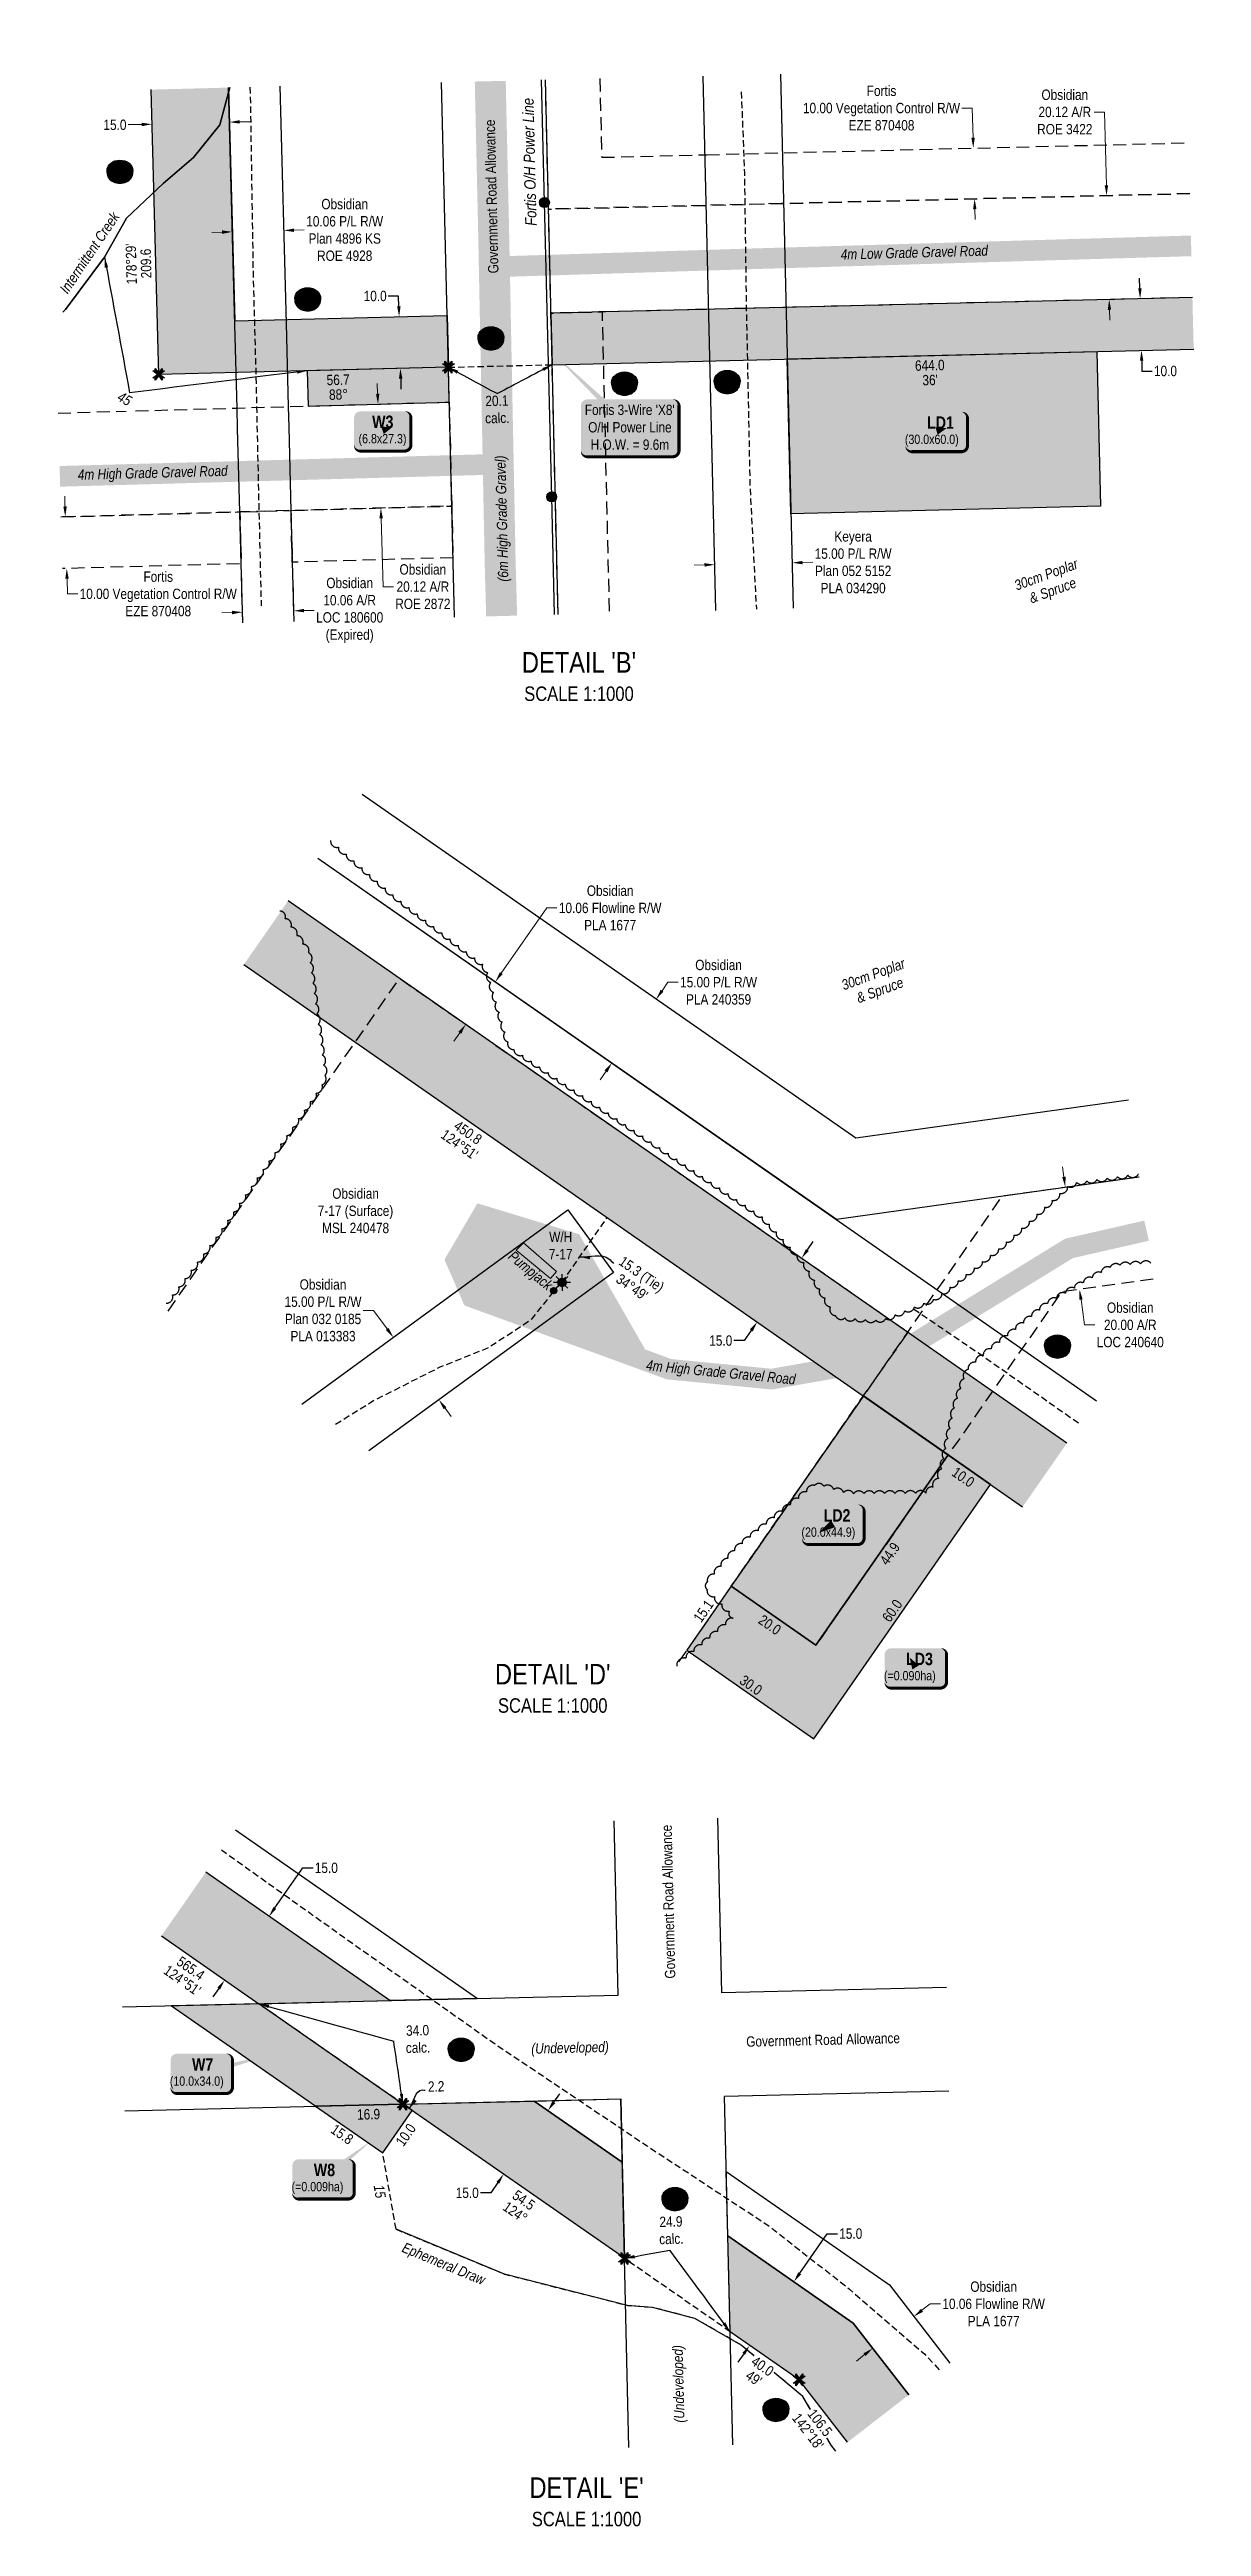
# Model space of a CAD drawing. Extents: x 610158 to 618425, y 5897307 to 5901062.
# Drawn here: x 611819 to 612935, y 5897386 to 5899784 of the extents above; entities that cross this region are included whole.
import ezdxf
from ezdxf.enums import TextEntityAlignment as Align

# ---------------------------------------------------------------- set-up
doc = ezdxf.new("R2010")
doc.units = 0
doc.header["$LTSCALE"] = 5
doc.header["$PDSIZE"] = 0.5
for name, pattern in [('0', [1, 1, 0]), ('foc-ACCESSROAD', [3.75, 2.5, -1.25]), ('foc-FLOWLINE', [3.75, 2.5, -1.25]), ('foc-TIELINE', [1.875, 1.25, -0.625]), ('foc-TRAV', [1.875, 1.25, -0.625]), ('POWERLINE5', [7.8, 2.4, -0.6, 0.6, -0.6, 0.6, -0.6, 2.4]), ('UG_PIPE', [1.875, 1.25, -0.625])]:
    doc.linetypes.add(name, pattern=pattern)
doc.layers.get('Defpoints').update_dxf_attribs({"color": 9})
for name, color, linetype, lineweight in [('AS-GENERAL', 48, 'Continuous', 18), ('C-AR-T', 13, 'Continuous', 9), ('C-FLOWLINE-T', 13, 'Continuous', 9), ('C-RW-T', 13, 'Continuous', 9), ('C-WS-T', 13, 'Continuous', 9), ('F-EZE-T', 190, 'Continuous', 9), ('F-RW-T', 190, 'Continuous', 9), ('P-TEMP-T', 46, 'Continuous', 18), ('T-TEXT', 48, 'Continuous', 18), ('T-TIE-T', 201, 'Continuous', 18)]:
    doc.layers.add(name, color=color, linetype=linetype, lineweight=lineweight)
doc.layers.add('AS-PIPE-AG', color=7, linetype='Continuous', true_color=0x7d00fa)
for name, color, linetype in [('AS-PIPE-UG', 44, 'UG_PIPE'), ('AS-POWER', 104, 'foc-POWER'), ('AS-POWER-EXISTING', 72, 'POWERLINE5'), ('AS-POWER-T', 104, 'Continuous'), ('AS-ROADS', 254, 'Continuous'), ('AS-SYMBOL', 7, 'Continuous'), ('C-AR', 13, 'foc-ACCESSROAD'), ('C-RW', 13, 'Continuous'), ('C-WS', 13, 'foc-ACCESSROAD'), ('C-WS-S', 8, 'Continuous'), ('DETAIL-T', 7, 'Continuous'), ('F-EZE', 190, 'foc-FLOWLINE'), ('F-RW', 190, 'Continuous'), ('F-VCE', 190, 'foc-FLOWLINE'), ('L-BD1', 253, 'Continuous'), ('L-MON', 1, 'Continuous'), ('L-ROAD-T', 7, 'Continuous'), ('L-SEC', 7, 'Continuous'), ('L-TIE-T', 7, 'Continuous'), ('P-CROSSINGS', 250, 'Continuous'), ('P-PROPOSED', 10, 'Continuous'), ('P-PROPOSED-H', 21, 'Continuous'), ('P-TEMP-BLOCKS', 250, 'Continuous'), ('P-TEMP-H', 41, 'Continuous'), ('P-TEMP_WORKSPACE', 46, 'Continuous'), ('P-TRAV', 4, 'foc-TRAV'), ('P-TXT', 4, 'Continuous'), ('P-WORKAREA', 113, 'Continuous'), ('P-WORKAREA-COUNTY', 104, 'Continuous'), ('P-WORKAREA-COUNTY-H', 71, 'Continuous'), ('P-WORKAREA-H', 111, 'Continuous'), ('T-BUSH', 110, '0'), ('T-BUSH-T', 110, 'Continuous'), ('T-TIE', 201, 'foc-TIELINE'), ('T-WATER', 160, 'Continuous'), ('T-WATER-T', 170, 'Continuous'), ('WATERCOURSE', 146, 'foc-TIELINE'), ('WETLAND-T', 146, 'Continuous')]:
    doc.layers.add(name, color=color, linetype=linetype)
doc.styles.add('100L', font='ARIALN.TTF', dxfattribs={"height": 11})
doc.styles.add('80', font='ARIALN.TTF', dxfattribs={"height": 10})
doc.styles.add('80CG', font='ARIALN.TTF', dxfattribs={"height": 10})
doc.styles.add('80L', font='ARIALN.TTF', dxfattribs={"height": 10})
doc.styles.add('80LS', font='ARIALNI.TTF', dxfattribs={"height": 10})
doc.styles.add('BOLD', font='ARIALNB.TTF')
doc.styles.add('Crossing', font='ARIALN.TTF', dxfattribs={"height": 10})
doc.styles.add('foc-LtypeFont', font='ARIALN.TTF', dxfattribs={"height": 7.35})
doc.linetypes.add('foc-POWER', pattern='A,6,-1,["P",foc-LtypeFont,S=0.2,R=0,X=-0.625,Y=-0.75],-1.24,4', length=12.24)
doc.linetypes.add('foc-TOPO-flowdirection-NOLINE', pattern='A,0,[">",foc-LtypeFont,S=0.3,R=0,X=0,Y=-0.945],-20,[">",foc-LtypeFont,S=0.3,R=0,X=0,Y=-0.945],0', length=20)
doc.dimstyles.new('Compass 5 000', dxfattribs={"dimscale": 5, "dimtxt": 9, "dimasz": 2, "dimexe": 0.2, "dimexo": 0.0625, "dimgap": 0.5, "dimtad": 0, "dimtih": 1, "dimtoh": 1, "dimzin": 0, "dimdsep": 46, "dimtxsty": '80CG', "dimcen": 0.1, "dimse1": 1, "dimse2": 1, "dimclrd": 256, "dimclrt": 256, "dimaunit": 1, "dimadec": 4, "dimazin": 0, "dimtfac": 0.06, "dimtofl": 0, "dimtmove": 0, "dimatfit": 1, "dimfxl": 0.2, "dimtolj": 1, "dimtzin": 0, "dimlwd": -1, "dimarcsym": 0})

msp = doc.modelspace()

# ---------------------------------------------------------------- texts
at = {"layer": 'AS-GENERAL', "insert": (612268.874, 5898621.681), "char_height": 9.99243, "attachment_point": 1, "rotation": 320.325262, "style": '80L'}
msp.add_mtext_dynamic_manual_height_columns('{\\fArial Narrow|b0|i1|c0|p34;Pumpjack}', width=50.96863, gutter_width=49.981, heights=[0], dxfattribs=at)
at = {"layer": 'AS-POWER', "insert": (612279.905, 5899613.183), "char_height": 10.9884, "attachment_point": 1, "rotation": 91.361605, "style": '100L'}
msp.add_mtext_dynamic_manual_height_columns('\\A1;{\\fArial Narrow|b0|i1|c0|p34;Fortis O/H Power Line}', width=152.22463, gutter_width=54.981, heights=[0], dxfattribs=at)
at = {"layer": 'C-WS-T', "char_height": 9.99237, "attachment_point": 1, "style": '80L'}
for s, width, insert in [('\\pi23.31;Obsidian\\P\\pi9.2382;7-17 (Surface)\\P\\pi13.437;MSL 240478', 90.42004, (612069.656, 5898681.271)), ('\\pi0.66341;W/H \\P\\pi0.31238;7-17 ', 22.46347, (612302.4, 5898639.282))]:
    msp.add_mtext_dynamic_manual_height_columns(s, width=width, gutter_width=49.981, heights=[0], dxfattribs=dict(at, insert=insert))
at = {"layer": 'DETAIL-T', "color": 3, "char_height": 20, "attachment_point": 5, "style": '80CG'}
for s, insert, width in [("DETAIL 'B'\\P{\\H0.7x;SCALE 1:1000}", (612331.902, 5899176.831), 109.70887), ("DETAIL 'D'\\P{\\H0.7x;SCALE 1:1000}", (612306.482, 5898197.176), 110.96398), ("DETAIL 'E'\\P{\\H0.7x;SCALE 1:1000}", (612339.25, 5897409.484), 110.96398)]:
    msp.add_mtext(s, dxfattribs=dict(at, insert=insert, width=width))
at = {"layer": 'L-BD1', "style": '80L'}
for s, rotation, p in [("178%%D29'", 91.5159, (611898.269, 5899576.45)), ('209.6', 91.5159, (611912.509, 5899576.827)), ('56.7', 1.4001, (612098.649, 5899464.257)), ('644.0', 1.4001, (612671.646, 5899478.261)), ("36'", 1.4001, (612671.994, 5899464.021)), ('88%%D', 1.4001, (612098.997, 5899450.016)), ('450.8', 325.1489, (612224.378, 5898735.45)), ("124°51'", 325.1489, (612216.238, 5898723.76)), ('565.4', 325.1477, (611955.903, 5897926.197)), ("124°51'", 325.1477, (611947.763, 5897914.508)), ('124°', 325.1826, (612270.301, 5897689.993)), ('54.5', 325.1826, (612278.435, 5897701.688)), ("49'", 325.1826, (612501.252, 5897529.374)), ("142°18'", 307.6897, (612553.767, 5897477.798))]:
    msp.add_text(s, height=9.9963, rotation=rotation, dxfattribs=at).set_placement(p, align=Align.MIDDLE)
at = {"layer": 'L-ROAD-T', "style": '80L'}
for rotation, p in [(91.360705, (612247.2, 5899641.708)), (91.365478, (612418.482, 5897990.63)), (1.357236, (612568.312, 5897856.92))]:
    msp.add_text('Government Road Allowance', height=9.99627, rotation=rotation, dxfattribs=at).set_placement(p, align=Align.MIDDLE_CENTER)
at = {"layer": 'L-TIE-T', "char_height": 9.9963, "width": 22.66997, "attachment_point": 2, "rotation": 1.400065, "style": '80L'}
for s, insert in [('20.1\\Pcalc.', (612252.265, 5899448.936)), ('34.0\\Pcalc.', (612175.457, 5897871.033)), ('24.9\\Pcalc.', (612420.843, 5897685.889))]:
    msp.add_mtext(s, dxfattribs=dict(at, insert=insert))
at = {"layer": 'P-TEMP-T', "char_height": 9.99617, "attachment_point": 1, "style": '80L'}
for s, width, insert, rotation in [('\\pi0.66366;10.0', 21.82424, (612697.21, 5898412.581), 325.1489), ('\\pi0.11476;44.9', 21.87197, (612622.337, 5898321.22), 55.12734), ('\\pi1.441;15.1', 21.82424, (612441.159, 5898264.627), 55.12734), ('\\pi0.21022;20.0', 21.82424, (612510.248, 5898269.279), 325.190223), ('\\pi0.25454;60.0', 21.82424, (612624.626, 5898265.958), 55.12734), ('\\pi0.27841;30.0', 21.82424, (612491.991, 5898210.95), 325.190239), ('\\pi0.21022;2.2', 15.41469, (612185.26, 5897816.553), 1.357236), ('\\pi0.6398;16.9', 21.82424, (612116.233, 5897789.543), 1.357236), ('\\pi0.6398;15.8', 21.82424, (612095.731, 5897776.249), 325.12734), ('\\pi0.66366;10.0', 21.82424, (612153.262, 5897758.038), 55.12734)]:
    msp.add_mtext_dynamic_manual_height_columns(s, width=width, gutter_width=49.981, heights=[0], dxfattribs=dict(at, insert=insert, rotation=rotation))
at = {"layer": 'T-BUSH-T', "char_height": 9.98852, "attachment_point": 1, "rotation": 20, "style": '80LS'}
for insert in [(612752.043, 5899269.309), (612584.657, 5898882.297)]:
    msp.add_mtext_dynamic_manual_height_columns('\\pi0.37579;30cm Poplar \\P\\pi9.7375;& Spruce', width=65.35673, gutter_width=49.981, heights=[0], dxfattribs=dict(at, insert=insert))
at = {"layer": 'T-TEXT', "style": '80LS'}
for s, rotation, p in [('4m Low Grade Gravel Road', 1.585503, (612656.643, 5899587.521)), ('4m High Grade Gravel Road', 1.585503, (611919.037, 5899374.286)), ('(6m High Grade Gravel)', 91.360705, (612257.115, 5899329.846)), ('4m High Grade Gravel Road', 354.491906, (612469.361, 5898503.3)), ('(Undeveloped)', 1.357236, (612323.209, 5897849.298)), ('(Undeveloped)', 91.365478, (612428.201, 5897523.745))]:
    msp.add_text(s, height=9.99627, rotation=rotation, dxfattribs=at).set_placement(p, align=Align.MIDDLE_CENTER)
at = {"layer": 'T-TIE-T', "insert": (612374.77, 5898616.789), "char_height": 9.99627, "width": 48.4107, "attachment_point": 1, "rotation": 325.176654, "line_spacing_factor": 0.934195, "style": '80L'}
msp.add_mtext("\\pi0.66367;15.3 (Tie) \\P\\pi8.0893;34°49'", dxfattribs=at)

# ---------------------------------------------------------------- blocks, each defined once
blk = doc.blocks.new('POWERPOLE')
h = blk.add_hatch(color=255)
edge = h.paths.add_edge_path()
edge.add_arc((0, 0), 0.96, 0, 360)
at = {"linetype": 'Continuous'}
for p, q in [((0.68, -0.68), (-0.68, 0.68)), ((-0.68, -0.68), (0.68, 0.68))]:
    blk.add_line(p, q, dxfattribs=at)
blk.add_circle((0, 0), 0.96, dxfattribs=at)
blk = doc.blocks.new('TEMP')
h = blk.add_hatch(color=255)
h.dxf.hatch_style = 1
h.paths.add_polyline_path([(0, 0.25), (-0.67, 1.15), (-0.67, 0.67), (-1.15, 0.67), (-0.25, 0), (-1.15, -0.67), (-0.67, -0.67), (-0.67, -1.15), (0, -0.25), (0.67, -1.15), (0.67, -0.67), (1.15, -0.67), (0.25, 0), (1.15, 0.67), (0.67, 0.67), (0.67, 1.15)])
h.paths.add_polyline_path([(0.57, 0.85), (0.57, 0.57), (0.85, 0.57), (0.08, 0), (0.85, -0.57), (0.57, -0.57), (0.57, -0.85), (0, -0.08), (-0.57, -0.85), (-0.57, -0.57), (-0.85, -0.57), (-0.08, 0), (-0.85, 0.57), (-0.57, 0.57), (-0.57, 0.85), (0, 0.08)], flags=16)
h = blk.add_hatch(color=1)
h.dxf.hatch_style = 1
h.paths.add_polyline_path([(0, 0.08), (-0.57, 0.85), (-0.57, 0.57), (-0.85, 0.57), (-0.08, 0), (-0.85, -0.57), (-0.57, -0.57), (-0.57, -0.85), (0, -0.08), (0.57, -0.85), (0.57, -0.57), (0.85, -0.57), (0.08, 0), (0.85, 0.57), (0.57, 0.57), (0.57, 0.85)])
at = {"color": 1}
for p, q in [((-0.08, 0), (0.08, 0)), ((0, 0.08), (0, -0.08))]:
    blk.add_line(p, q, dxfattribs=at)
at = {"color": 255, "flags": 128}
blk.add_lwpolyline([(-0.25, 0), (-1.15, 0.67), (-0.67, 0.67), (-0.67, 1.15), (0, 0.25), (0.67, 1.15), (0.67, 0.67), (1.15, 0.67), (0.25, 0), (1.15, -0.67), (0.67, -0.67), (0.67, -1.15), (0, -0.25), (-0.67, -1.15), (-0.67, -0.67), (-1.15, -0.67)], close=True, dxfattribs=at)
at = {"color": 1, "flags": 128}
blk.add_lwpolyline([(-0.08, 0), (-0.85, 0.57), (-0.57, 0.57), (-0.57, 0.85), (0, 0.08), (0.57, 0.85), (0.57, 0.57), (0.85, 0.57), (0.08, 0), (0.85, -0.57), (0.57, -0.57), (0.57, -0.85), (0, -0.08), (-0.57, -0.85), (-0.57, -0.57), (-0.85, -0.57)], close=True, dxfattribs=at)
blk = doc.blocks.new('*U491')
at = {"true_color": 0xff8aff}
h = blk.add_hatch(color=211, dxfattribs=at)
edge = h.paths.add_edge_path()
edge.add_line((-21.5, -20), (21.5, -20))
edge.add_arc((21.5, -14), 6, 270, 360)
edge.add_line((27.5, -14), (27.5, 12.5))
edge.add_arc((21.5, 12.5), 6, 0, 90)
edge.add_line((21.5, 18.5), (-21.5, 18.5))
edge.add_arc((-21.5, 12.5), 6, 90, 180)
edge.add_line((-27.5, 12.5), (-27.5, -14))
edge.add_arc((-21.5, -14), 6, 180, 270)
at = {"color": 250, "flags": 128}
blk.add_lwpolyline([(-21.5, -20, 3, 3, 0), (21.5, -20, 3, 3, 0.414214), (27.5, -14, 3, 3, 0), (27.5, 12.5, 3, 0, 0.414214), (21.5, 18.5, 0, 0, 0), (-21.5, 18.5, 0, 0, 0.414214), (-27.5, 12.5, 0, 0, 0), (-27.5, -14, 0, 3, 0.414214)], format="xyseb", close=True, dxfattribs=at)
at = {"flags": 128}
blk.add_lwpolyline([(9.7, 3.3, 0, 7.5, 0), (0, 0, 0, 0, 0)], format="xyseb", dxfattribs=at)
at = {"color": 250}
for tag, p, height, style in [('TEMP_AREA_W1_001', (-9.2, 2.2), 12, 'BOLD'), ('ENTER_TEXT_001', (-30.7, -12.5), 9, '80')]:
    blk.add_attdef(tag, p, '', height=height, dxfattribs=dict(at, style=style))
blk = doc.blocks.new('*D492')
at = {"layer": 'C-AR-T', "transparency": 16777216}
for p, q in [((612136.9, 5899450.7), (612136.6, 5899460.7)), ((612140.3, 5899330.1), (612142.2, 5899263.9)), ((612142.2, 5899263.9), (612152.2, 5899263.9))]:
    blk.add_line(p, q, dxfattribs=at)
at = {"layer": 'C-AR-T', "linetype": 'Continuous', "transparency": 16777216}
for points in [[(612138.6, 5899450.7), (612135.3, 5899450.6), (612137.2, 5899440.7)], [(612142, 5899330.1), (612138.6, 5899330), (612140, 5899340.1)]]:
    blk.add_solid(points, dxfattribs=at)
at = {"layer": 'Defpoints', "color": 0, "linetype": 'Continuous', "transparency": 16777216}
for p in [(612137.2, 5899440.7), (611846.5, 5899432.6), (611849.3, 5899331.9)]:
    blk.add_point(p, dxfattribs=at)
at = {"layer": 'C-AR-T', "linetype": 'Continuous', "transparency": 16777216, "insert": (612180.7, 5899263.9), "char_height": 10, "attachment_point": 5, "style": '80CG'}
blk.add_mtext('\\A1;Obsidian\\P20.12 A/R\\PROE 2872', dxfattribs=at)
blk = doc.blocks.new('*D493')
at = {"layer": 'Defpoints', "color": 0, "linetype": 'Continuous', "transparency": 16777216}
for p in [(611938.8, 5899334.4), (611835.8, 5899281.5), (611940.2, 5899284.4)]:
    blk.add_point(p, dxfattribs=at)
at = {"layer": 'F-EZE-T', "transparency": 16777216}
for p, q in [((611834.1, 5899341.5), (611833.9, 5899351.5)), ((611836.1, 5899271.5), (611836.5, 5899256.9)), ((611836.5, 5899256.9), (611846.5, 5899256.9))]:
    blk.add_line(p, q, dxfattribs=at)
at = {"layer": 'F-EZE-T', "linetype": 'Continuous', "transparency": 16777216}
for points in [[(611835.8, 5899341.6), (611832.5, 5899341.5), (611834.4, 5899331.5)], [(611837.8, 5899271.6), (611834.4, 5899271.5), (611835.8, 5899281.5)]]:
    blk.add_solid(points, dxfattribs=at)
at = {"layer": 'F-EZE-T', "linetype": 'Continuous', "transparency": 16777216, "insert": (611924.4, 5899256.9), "char_height": 10, "attachment_point": 5, "style": '80CG'}
blk.add_mtext('\\A1;Fortis\\P10.00 Vegetation Control R/W\\PEZE 870408', dxfattribs=at)
blk = doc.blocks.new('*D494')
at = {"layer": 'Defpoints', "color": 0, "transparency": 16777216}
for p in [(611918.4, 5899711.7), (611918.5, 5899710.1), (611993.4, 5899712.1)]:
    blk.add_point(p, dxfattribs=at)
at = {"layer": 'P-TXT', "transparency": 16777216}
for p, q in [((611908.4, 5899711.4), (611895.3, 5899711.1)), ((612003.4, 5899713.9), (612013.4, 5899714.2))]:
    blk.add_line(p, q, dxfattribs=at)
for points in [[(611908.4, 5899713.1), (611908.5, 5899709.8), (611918.4, 5899711.7)], [(612003.4, 5899715.6), (612003.4, 5899712.3), (611993.4, 5899713.7)]]:
    blk.add_solid(points, dxfattribs=at)
at = {"layer": 'P-TXT', "transparency": 16777216, "insert": (611882.5, 5899711.1), "char_height": 10, "attachment_point": 5, "style": '80CG'}
blk.add_mtext('\\A1;15.0', dxfattribs=at)
blk = doc.blocks.new('*D495')
at = {"layer": 'Defpoints', "color": 0, "transparency": 16777216}
for p in [(612129.2, 5899524.5), (612157.7, 5899525.2), (612130.5, 5899474.5)]:
    blk.add_point(p, dxfattribs=at)
at = {"layer": 'P-TXT', "transparency": 16777216}
for p, q in [((612157.2, 5899545.3), (612147.2, 5899545.3)), ((612157.5, 5899535.2), (612157.2, 5899545.3)), ((612159.2, 5899465.2), (612159.4, 5899455.2))]:
    blk.add_line(p, q, dxfattribs=at)
for points in [[(612159.1, 5899535.2), (612155.8, 5899535.2), (612157.7, 5899525.2)], [(612160.9, 5899465.3), (612157.5, 5899465.2), (612158.9, 5899475.2)]]:
    blk.add_solid(points, dxfattribs=at)
at = {"layer": 'P-TXT', "transparency": 16777216, "insert": (612134.5, 5899545.3), "char_height": 10, "attachment_point": 5, "style": '80CG'}
blk.add_mtext('\\A1;10.0', dxfattribs=at)
blk = doc.blocks.new('*D496')
at = {"layer": 'Defpoints', "color": 0, "transparency": 16777216}
for p in [(612890.7, 5899543.1), (612876.6, 5899492.8), (612891.9, 5899493.1)]:
    blk.add_point(p, dxfattribs=at)
at = {"layer": 'P-TXT', "transparency": 16777216}
for p, q in [((612875.1, 5899552.7), (612874.9, 5899562.7)), ((612876.9, 5899482.8), (612877.1, 5899472.7)), ((612877.1, 5899472.7), (612887.1, 5899472.7))]:
    blk.add_line(p, q, dxfattribs=at)
for points in [[(612876.8, 5899552.7), (612873.5, 5899552.7), (612875.4, 5899542.7)], [(612878.5, 5899482.8), (612875.2, 5899482.7), (612876.6, 5899492.8)]]:
    blk.add_solid(points, dxfattribs=at)
at = {"layer": 'P-TXT', "transparency": 16777216, "insert": (612899.9, 5899472.7), "char_height": 10, "attachment_point": 5, "style": '80CG'}
blk.add_mtext('\\A1;10.0', dxfattribs=at)
blk = doc.blocks.new('*U497')
at = {"true_color": 0xff8aff}
h = blk.add_hatch(color=211, dxfattribs=at)
edge = h.paths.add_edge_path()
edge.add_line((-24, -20), (24, -20))
edge.add_arc((24, -14), 6, 270, 360)
edge.add_line((30, -14), (30, 12.5))
edge.add_arc((24, 12.5), 6, 0, 90)
edge.add_line((24, 18.5), (-24, 18.5))
edge.add_arc((-24, 12.5), 6, 90, 180)
edge.add_line((-30, 12.5), (-30, -14))
edge.add_arc((-24, -14), 6, 180, 270)
at = {"color": 250, "flags": 128}
blk.add_lwpolyline([(-24, -20, 3, 3, 0), (24, -20, 3, 3, 0.414214), (30, -14, 3, 3, 0), (30, 12.5, 3, 0, 0.414214), (24, 18.5, 0, 0, 0), (-24, 18.5, 0, 0, 0.414214), (-30, 12.5, 0, 0, 0), (-30, -14, 0, 3, 0.414214)], format="xyseb", close=True, dxfattribs=at)
at = {"flags": 128}
blk.add_lwpolyline([(9.7, 2.8, 0, 7.5, 0), (0, 0, 0, 0, 0)], format="xyseb", dxfattribs=at)
at = {"color": 250}
for tag, p, height, style in [('TEMP_AREA_W1_001', (-9.2, 2.2), 12, 'BOLD'), ('ENTER_TEXT_001', (-30.7, -12.5), 9, '80')]:
    blk.add_attdef(tag, p, '', height=height, dxfattribs=dict(at, style=style))
blk = doc.blocks.new('*D498')
at = {"layer": 'Defpoints', "color": 0, "linetype": 'Continuous', "transparency": 16777216}
for p in [(612647.9, 5899686.9), (612713.8, 5899688.5), (612649.1, 5899637.8)]:
    blk.add_point(p, dxfattribs=at)
at = {"layer": 'F-EZE-T', "transparency": 16777216}
for p, q in [((612712.8, 5899727.3), (612702.8, 5899727.3)), ((612713.5, 5899698.5), (612712.8, 5899727.3)), ((612715.2, 5899629.4), (612715.5, 5899619.4))]:
    blk.add_line(p, q, dxfattribs=at)
at = {"layer": 'F-EZE-T', "linetype": 'Continuous', "transparency": 16777216}
for points in [[(612715.2, 5899698.6), (612711.9, 5899698.5), (612713.8, 5899688.5)], [(612716.9, 5899629.5), (612713.6, 5899629.4), (612715, 5899639.4)]]:
    blk.add_solid(points, dxfattribs=at)
at = {"layer": 'F-EZE-T', "linetype": 'Continuous', "transparency": 16777216, "insert": (612624.9, 5899727.3), "char_height": 10, "attachment_point": 5, "style": '80CG'}
blk.add_mtext('\\A1;Fortis\\P10.00 Vegetation Control R/W\\PEZE 870408', dxfattribs=at)
blk = doc.blocks.new('*D499')
at = {"layer": 'Defpoints', "color": 0, "linetype": 'Continuous', "transparency": 16777216}
for p in [(612463.7, 5899274.8), (612538.4, 5899287), (612538.6, 5899276.6)]:
    blk.add_point(p, dxfattribs=at)
at = {"layer": 'F-RW-T', "transparency": 16777216}
for p, q in [((612453.4, 5899285), (612443.4, 5899284.7)), ((612548.4, 5899287.3), (612558.4, 5899287.5))]:
    blk.add_line(p, q, dxfattribs=at)
at = {"layer": 'F-RW-T', "linetype": 'Continuous', "transparency": 16777216}
for points in [[(612453.4, 5899286.7), (612453.5, 5899283.3), (612463.4, 5899285.2)], [(612548.3, 5899288.9), (612548.4, 5899285.6), (612538.4, 5899287)]]:
    blk.add_solid(points, dxfattribs=at)
at = {"layer": 'F-RW-T', "linetype": 'Continuous', "transparency": 16777216, "insert": (612597.4, 5899287.5), "char_height": 10, "attachment_point": 5, "style": '80CG'}
blk.add_mtext('\\A1;Keyera\\P15.00 P/L R/W\\PPlan 052 5152\\PPLA 034290', dxfattribs=at)
blk = doc.blocks.new('*D500')
at = {"layer": 'C-AR-T', "transparency": 16777216}
for p, q in [((612840.9, 5899723.5), (612830.9, 5899723.5)), ((612842.7, 5899652.5), (612840.9, 5899723.5)), ((612845.6, 5899532), (612845.9, 5899522))]:
    blk.add_line(p, q, dxfattribs=at)
at = {"layer": 'C-AR-T', "linetype": 'Continuous', "transparency": 16777216}
for points in [[(612844.3, 5899652.6), (612841, 5899652.5), (612842.9, 5899642.6)], [(612847.3, 5899532), (612844, 5899531.9), (612845.4, 5899542)]]:
    blk.add_solid(points, dxfattribs=at)
at = {"layer": 'Defpoints', "color": 0, "linetype": 'Continuous', "transparency": 16777216}
for p in [(612842.6, 5899642.5), (612842.9, 5899642.6), (612845, 5899542)]:
    blk.add_point(p, dxfattribs=at)
at = {"layer": 'C-AR-T', "linetype": 'Continuous', "transparency": 16777216, "insert": (612802.4, 5899723.5), "char_height": 10, "attachment_point": 5, "style": '80CG'}
blk.add_mtext('\\A1;Obsidian\\P20.12 A/R\\PROE 3422', dxfattribs=at)
blk = doc.blocks.new('GAS')
h = blk.add_hatch(color=255)
h.dxf.hatch_style = 1
edge = h.paths.add_edge_path()
edge.add_arc((0, 0), 0.9, 0, 360)
for p, q in [((-0.81, 0), (-1.62, 0)), ((-0.57, 0.57), (-1.14, 1.14)), ((0, 0.81), (0, 1.62)), ((0.57, 0.57), (1.14, 1.14)), ((1.62, 0), (0.81, 0)), ((-0.57, -0.57), (-1.14, -1.14)), ((0, -0.81), (0, -1.62)), ((1.14, -1.14), (0.57, -0.57))]:
    blk.add_line(p, q)
blk.add_circle((0, 0), 0.8)
blk = doc.blocks.new('RISER')
h = blk.add_hatch(color=255)
h.dxf.hatch_style = 1
edge = h.paths.add_edge_path()
edge.add_arc((0, 0), 0.7, 0, 360)
blk.add_hatch(color=13).paths.add_polyline_path([(0.58, -0.15), (-0.58, -0.15, 0.774597)])
at = {"color": 13}
blk.add_line((-0.58, -0.15), (0.58, -0.15), dxfattribs=at)
blk.add_circle((0, 0), 0.6, dxfattribs=at)
blk = doc.blocks.new('*D509')
at = {"layer": 'C-RW-T', "transparency": 16777216}
for p, q in [((612412.3, 5898872.6), (612418.1, 5898880.9)), ((612418.1, 5898880.9), (612428.1, 5898880.9)), ((612358.1, 5898794.7), (612352.4, 5898786.5))]:
    blk.add_line(p, q, dxfattribs=at)
at = {"layer": 'C-RW-T', "linetype": 'Continuous', "transparency": 16777216}
for points in [[(612411, 5898873.6), (612413.7, 5898871.7), (612406.6, 5898864.4)], [(612356.7, 5898795.6), (612359.5, 5898793.7), (612363.8, 5898802.9)]]:
    blk.add_solid(points, dxfattribs=at)
at = {"layer": 'Defpoints', "color": 0, "linetype": 'Continuous', "transparency": 16777216}
for p in [(612406.6, 5898864.4), (612421.6, 5898854), (612378.8, 5898792.5)]:
    blk.add_point(p, dxfattribs=at)
at = {"layer": 'C-RW-T', "linetype": 'Continuous', "transparency": 16777216, "insert": (612467.1, 5898880.9), "char_height": 10, "attachment_point": 5, "style": '80CG'}
blk.add_mtext('\\A1;Obsidian\\P15.00 P/L R/W\\PPLA 240359', dxfattribs=at)
blk = doc.blocks.new('*D510')
at = {"layer": 'C-FLOWLINE-T', "transparency": 16777216}
for p, q in [((612256.6, 5898889.6), (612300.6, 5898952.8)), ((612300.6, 5898952.8), (612310.6, 5898952.8)), ((612216.5, 5898831.9), (612210.8, 5898823.7))]:
    blk.add_line(p, q, dxfattribs=at)
at = {"layer": 'C-FLOWLINE-T', "linetype": 'Continuous', "transparency": 16777216}
for points in [[(612255.3, 5898890.6), (612258, 5898888.7), (612250.9, 5898881.4)], [(612215.1, 5898832.9), (612217.9, 5898831), (612222.2, 5898840.1)]]:
    blk.add_solid(points, dxfattribs=at)
at = {"layer": 'Defpoints', "color": 0, "linetype": 'Continuous', "transparency": 16777216}
for p in [(612250.9, 5898881.4), (612260.9, 5898874.5), (612232.1, 5898833.2)]:
    blk.add_point(p, dxfattribs=at)
at = {"layer": 'C-FLOWLINE-T', "linetype": 'Continuous', "transparency": 16777216, "insert": (612362.1, 5898952.8), "char_height": 10, "attachment_point": 5, "style": '80CG'}
blk.add_mtext('\\A1;Obsidian\\P10.06 Flowline R/W\\PPLA 1677', dxfattribs=at)
blk = doc.blocks.new('*D511')
at = {"layer": 'C-AR-T', "transparency": 16777216}
for p, q in [((612801.5, 5898692.4), (612800.1, 5898702.3)), ((612818.1, 5898573.6), (612821.5, 5898549.1)), ((612821.5, 5898549.1), (612831.5, 5898549.1))]:
    blk.add_line(p, q, dxfattribs=at)
at = {"layer": 'C-AR-T', "linetype": 'Continuous', "transparency": 16777216}
for points in [[(612803.2, 5898692.6), (612799.9, 5898692.2), (612802.9, 5898682.5)], [(612819.7, 5898573.8), (612816.4, 5898573.4), (612816.7, 5898583.5)]]:
    blk.add_solid(points, dxfattribs=at)
at = {"layer": 'Defpoints', "color": 0, "linetype": 'Continuous', "transparency": 16777216}
for p in [(612834.7, 5898686.9), (612816.7, 5898583.5), (612848.5, 5898587.9)]:
    blk.add_point(p, dxfattribs=at)
at = {"layer": 'C-AR-T', "linetype": 'Continuous', "transparency": 16777216, "insert": (612865.8, 5898549.1), "char_height": 10, "attachment_point": 5, "style": '80CG'}
blk.add_mtext('\\A1;Obsidian\\P20.00 A/R\\PLOC 240640', dxfattribs=at)
blk = doc.blocks.new('*D512')
at = {"layer": 'C-RW-T', "transparency": 16777216}
for p, q in [((612133, 5898563.2), (612123, 5898563.2)), ((612146.2, 5898545.2), (612133, 5898563.2)), ((612202.2, 5898468.5), (612208, 5898460.4))]:
    blk.add_line(p, q, dxfattribs=at)
at = {"layer": 'C-RW-T', "linetype": 'Continuous', "transparency": 16777216}
for points in [[(612147.5, 5898546.2), (612144.8, 5898544.2), (612152.1, 5898537.1)], [(612203.5, 5898469.5), (612200.8, 5898467.5), (612196.3, 5898476.5)]]:
    blk.add_solid(points, dxfattribs=at)
at = {"layer": 'Defpoints', "color": 0, "linetype": 'Continuous', "transparency": 16777216}
for p in [(612150.3, 5898535.8), (612194.4, 5898475.2), (612196.3, 5898476.5)]:
    blk.add_point(p, dxfattribs=at)
at = {"layer": 'C-RW-T', "linetype": 'Continuous', "transparency": 16777216, "insert": (612084, 5898563.2), "char_height": 10, "attachment_point": 5, "style": '80CG'}
blk.add_mtext('\\A1;Obsidian\\P15.00 P/L R/W\\PPlan 032 0185\\PPLA 013383', dxfattribs=at)
blk = doc.blocks.new('*U513')
at = {"true_color": 0xff8aff}
h = blk.add_hatch(color=211, dxfattribs=at)
edge = h.paths.add_edge_path()
edge.add_line((-24, -20), (24, -20))
edge.add_arc((24, -14), 6, 270, 360)
edge.add_line((30, -14), (30, 12.5))
edge.add_arc((24, 12.5), 6, 0, 90)
edge.add_line((24, 18.5), (-24, 18.5))
edge.add_arc((-24, 12.5), 6, 90, 180)
edge.add_line((-30, 12.5), (-30, -14))
edge.add_arc((-24, -14), 6, 180, 270)
at = {"color": 250, "flags": 128}
blk.add_lwpolyline([(-24, -20, 3, 3, 0), (24, -20, 3, 3, 0.414214), (30, -14, 3, 3, 0), (30, 12.5, 3, 0, 0.414214), (24, 18.5, 0, 0, 0), (-24, 18.5, 0, 0, 0.414214), (-30, 12.5, 0, 0, 0), (-30, -14, 0, 3, 0.414214)], format="xyseb", close=True, dxfattribs=at)
at = {"flags": 128}
blk.add_lwpolyline([(-5.8, 9.5, 0, 7.5, 0), (0, 0, 0, 0, 0)], format="xyseb", dxfattribs=at)
at = {"color": 250}
for tag, p, height, style in [('TEMP_AREA_W1_001', (-9.2, 2.2), 12, 'BOLD'), ('ENTER_TEXT_001', (-30.7, -12.5), 9, '80')]:
    blk.add_attdef(tag, p, '', height=height, dxfattribs=dict(at, style=style))
blk = doc.blocks.new('*U531')
at = {"true_color": 0xff8aff}
h = blk.add_hatch(color=211, dxfattribs=at)
edge = h.paths.add_edge_path()
edge.add_line((-24, -20), (24, -20))
edge.add_arc((24, -14), 6, 270, 360)
edge.add_line((30, -14), (30, 12.5))
edge.add_arc((24, 12.5), 6, 0, 90)
edge.add_line((24, 18.5), (-24, 18.5))
edge.add_arc((-24, 12.5), 6, 90, 180)
edge.add_line((-30, 12.5), (-30, -14))
edge.add_arc((-24, -14), 6, 180, 270)
at = {"flags": 128}
blk.add_lwpolyline([(47.9, 37.4, 0, 7.5, 0), (0, 0, 0, 0, 0)], format="xyseb", dxfattribs=at)
at = {"color": 250, "flags": 128}
blk.add_lwpolyline([(-24, -20, 3, 3, 0), (24, -20, 3, 3, 0.414214), (30, -14, 3, 3, 0), (30, 12.5, 3, 0, 0.414214), (24, 18.5, 0, 0, 0), (-24, 18.5, 0, 0, 0.414214), (-30, 12.5, 0, 0, 0), (-30, -14, 0, 3, 0.414214)], format="xyseb", close=True, dxfattribs=at)
at = {"color": 250}
for tag, p, height, style in [('TEMP_AREA_W1_001', (-9.2, 2.2), 12, 'BOLD'), ('ENTER_TEXT_001', (-30.7, -12.5), 9, '80')]:
    blk.add_attdef(tag, p, '', height=height, dxfattribs=dict(at, style=style))
blk = doc.blocks.new('xing2')
h = blk.add_hatch(color=50)
h.dxf.hatch_style = 1
edge = h.paths.add_edge_path()
edge.add_ellipse((0, 0), major_axis=(-12.5, 0), ratio=0.816297, start_angle=0, end_angle=360)
h = blk.add_hatch(color=250)
h.dxf.hatch_style = 1
edge = h.paths.add_edge_path()
edge.add_ellipse((0, -2), major_axis=(-12.5, 0), ratio=0.816297, start_angle=0, end_angle=180)
edge.add_line((12.5, -2), (12.5, 0))
edge.add_ellipse((0, 0), major_axis=(-12.5, 0), ratio=0.816297, start_angle=0, end_angle=180, ccw=False)
edge.add_line((-12.5, 0), (-12.5, -2))
at = {"color": 250}
blk.add_ellipse((0, 0), major_axis=(-12.5, 0), ratio=0.816297, dxfattribs=at)
blk.add_ellipse((0, -2), major_axis=(-12.5, 0), ratio=0.816297, start_param=0, end_param=3.141593, dxfattribs=at)
at = {"color": 250, "style": 'Crossing'}
blk.add_attdef('CROSSING', text='', height=9, dxfattribs=at).set_placement((0.1, 0), align=Align.MIDDLE_CENTER)
at = {"color": 250, "style": 'Crossing', "flags": 1}
for tag, p in [('DESCRIPTION', (0.1, -25.8)), ('OWNER', (0.1, -12.5)), ('LOCATION', (0.1, -39.3)), ('DWG_REF', (0.1, -52.8))]:
    blk.add_attdef(tag, text='', height=9, dxfattribs=at).set_placement(p, align=Align.MIDDLE_CENTER)
blk = doc.blocks.new('*D525')
at = {"layer": 'C-RW-T', "transparency": 16777216}
for p, q in [((612055.9, 5899609), (612065.9, 5899609.3)), ((611986.2, 5899607.2), (611976.2, 5899606.9))]:
    blk.add_line(p, q, dxfattribs=at)
for points in [[(611986.2, 5899608.9), (611986.3, 5899605.5), (611996.2, 5899607.5)], [(612055.9, 5899610.7), (612056, 5899607.4), (612045.9, 5899608.8)]]:
    blk.add_solid(points, dxfattribs=at)
at = {"layer": 'Defpoints', "color": 0, "transparency": 16777216}
for p in [(611996.2, 5899608.3), (612045.9, 5899609.6), (612045.9, 5899608.8)]:
    blk.add_point(p, dxfattribs=at)
at = {"layer": 'C-RW-T', "transparency": 16777216, "insert": (612105, 5899609.3), "char_height": 10, "attachment_point": 5, "style": '80CG'}
blk.add_mtext('\\A1;Obsidian\\P10.06 P/L R/W\\PPlan 4896 KS\\PROE 4928', dxfattribs=at)
blk = doc.blocks.new('*U529')
h = blk.add_hatch(color=255)
edge = h.paths.add_edge_path()
edge.add_line((-41.5, -28.5), (41.5, -28.5))
edge.add_arc((41.5, -22.5), 6, 270, 360)
edge.add_line((47.5, -22.5), (47.5, 21))
edge.add_arc((41.5, 21), 6, 0, 90)
edge.add_line((41.5, 27), (-41.5, 27))
edge.add_arc((-41.5, 21), 6, 90, 180)
edge.add_line((-47.5, 21), (-47.5, -22.5))
edge.add_arc((-41.5, -22.5), 6, 180, 270)
at = {"color": 104, "flags": 128}
blk.add_lwpolyline([(-79.4, 76.5, 0, 7.5, 0), (0, 0, 0, 0, 0)], format="xyseb", dxfattribs=at)
blk.add_lwpolyline([(-41.5, -28.5, 3, 3, 0), (41.5, -28.5, 3, 3, 0.414214), (47.5, -22.5, 3, 3, 0), (47.5, 21, 3, 0, 0.414214), (41.5, 27, 0, 0, 0), (-41.5, 27, 0, 0, 0.414214), (-47.5, 21, 0, 0, 0), (-47.5, -22.5, 0, 3, 0.414214)], format="xyseb", close=True, dxfattribs=at)
at = {"color": 104, "style": '80'}
blk.add_attdef('ENTER_TEXT_001', (-26.8, -4.9), '', height=10, dxfattribs=at)
blk = doc.blocks.new('*D532')
at = {"layer": 'Defpoints', "color": 0, "linetype": 'Continuous', "transparency": 16777216}
for p in [(612014.1, 5897988.6), (611971.2, 5897927.1), (611988.8, 5897914.9)]:
    blk.add_point(p, dxfattribs=at)
at = {"layer": 'P-TXT', "transparency": 16777216}
for p, q in [((612037.4, 5897984.6), (612064.4, 5898023.4)), ((612064.4, 5898023.4), (612074.4, 5898023.4)), ((611983.1, 5897906.7), (611977.4, 5897898.5))]:
    blk.add_line(p, q, dxfattribs=at)
at = {"layer": 'P-TXT', "linetype": 'Continuous', "transparency": 16777216}
for points in [[(612036, 5897985.5), (612038.7, 5897983.6), (612031.7, 5897976.4)], [(611981.7, 5897907.6), (611984.4, 5897905.7), (611988.8, 5897914.9)]]:
    blk.add_solid(points, dxfattribs=at)
at = {"layer": 'P-TXT', "linetype": 'Continuous', "transparency": 16777216, "insert": (612087.2, 5898023.4), "char_height": 10, "attachment_point": 5, "style": '80CG'}
blk.add_mtext('\\A1;15.0', dxfattribs=at)
blk = doc.blocks.new('*U533')
h = blk.add_hatch(color=71)
edge = h.paths.add_edge_path()
edge.add_line((-24, -20), (24, -20))
edge.add_arc((24, -14), 6, 270, 360)
edge.add_line((30, -14), (30, 12.5))
edge.add_arc((24, 12.5), 6, 0, 90)
edge.add_line((24, 18.5), (-24, 18.5))
edge.add_arc((-24, 12.5), 6, 90, 180)
edge.add_line((-30, 12.5), (-30, -14))
edge.add_arc((-24, -14), 6, 180, 270)
at = {"color": 250, "flags": 128}
blk.add_lwpolyline([(-24, -20, 3, 3, 0), (24, -20, 3, 3, 0.414214), (30, -14, 3, 3, 0), (30, 12.5, 3, 0, 0.414214), (24, 18.5, 0, 0, 0), (-24, 18.5, 0, 0, 0.414214), (-30, 12.5, 0, 0, 0), (-30, -14, 0, 3, 0.414214)], format="xyseb", close=True, dxfattribs=at)
at = {"flags": 128}
blk.add_lwpolyline([(65.1, 16.7, 0, 7.5, 0), (0, 0, 0, 0, 0)], format="xyseb", dxfattribs=at)
at = {"color": 250}
for tag, p, height, style in [('TEMP_AREA_W1_001', (-9.2, 2.2), 12, 'BOLD'), ('ENTER_TEXT_001', (-30.7, -12.5), 9, '80')]:
    blk.add_attdef(tag, p, '', height=height, dxfattribs=dict(at, style=style))
blk = doc.blocks.new('*D537')
at = {"layer": 'Defpoints', "color": 0, "linetype": 'Continuous', "transparency": 16777216}
for p in [(612311.4, 5897781.6), (612259, 5897726.8), (612268.6, 5897720.1)]:
    blk.add_point(p, dxfattribs=at)
at = {"layer": 'P-TXT', "transparency": 16777216}
for p, q in [((612307.5, 5897796.5), (612313.2, 5897804.7)), ((612253.3, 5897718.6), (612246.4, 5897708.7)), ((612246.4, 5897708.7), (612236.4, 5897708.7))]:
    blk.add_line(p, q, dxfattribs=at)
at = {"layer": 'P-TXT', "linetype": 'Continuous', "transparency": 16777216}
for points in [[(612306.1, 5897797.5), (612308.9, 5897795.6), (612301.8, 5897788.3)], [(612251.9, 5897719.5), (612254.6, 5897717.6), (612259, 5897726.8)]]:
    blk.add_solid(points, dxfattribs=at)
at = {"layer": 'P-TXT', "linetype": 'Continuous', "transparency": 16777216, "insert": (612223.7, 5897708.7), "char_height": 10, "attachment_point": 5, "style": '80CG'}
blk.add_mtext('\\A1;15.0', dxfattribs=at)
blk = doc.blocks.new('*D538')
at = {"layer": 'Defpoints', "color": 0, "linetype": 'Continuous', "transparency": 16777216}
for p in [(612540, 5897622.7), (612543.2, 5897620.5), (612500.4, 5897558.9)]:
    blk.add_point(p, dxfattribs=at)
at = {"layer": 'P-TXT', "transparency": 16777216}
for p, q in [((612545.7, 5897630.9), (612572.3, 5897669.2)), ((612572.3, 5897669.2), (612582.3, 5897669.2)), ((612491.5, 5897552.9), (612485.7, 5897544.7))]:
    blk.add_line(p, q, dxfattribs=at)
at = {"layer": 'P-TXT', "linetype": 'Continuous', "transparency": 16777216}
for points in [[(612544.3, 5897631.8), (612547, 5897629.9), (612540, 5897622.7)], [(612490.1, 5897553.9), (612492.8, 5897552), (612497.2, 5897561.1)]]:
    blk.add_solid(points, dxfattribs=at)
at = {"layer": 'P-TXT', "linetype": 'Continuous', "transparency": 16777216, "insert": (612595.1, 5897669.2), "char_height": 10, "attachment_point": 5, "style": '80CG'}
blk.add_mtext('\\A1;15.0', dxfattribs=at)
blk = doc.blocks.new('*D539')
at = {"layer": 'C-FLOWLINE-T', "transparency": 16777216}
for p, q in [((612664.1, 5897595), (612672.1, 5897601.2)), ((612672.1, 5897601.2), (612682.1, 5897601.2)), ((612608.5, 5897552.1), (612600.6, 5897545.9))]:
    blk.add_line(p, q, dxfattribs=at)
for points in [[(612663.1, 5897596.4), (612665.2, 5897593.7), (612656.2, 5897588.9)], [(612607.5, 5897553.4), (612609.5, 5897550.7), (612616.4, 5897558.2)]]:
    blk.add_solid(points, dxfattribs=at)
at = {"layer": 'Defpoints', "color": 0, "transparency": 16777216}
for p in [(612656.2, 5897588.9), (612663.2, 5897579.9), (612623.4, 5897549.1)]:
    blk.add_point(p, dxfattribs=at)
at = {"layer": 'C-FLOWLINE-T', "transparency": 16777216, "insert": (612733.5, 5897601.2), "char_height": 10, "attachment_point": 5, "style": '80CG'}
blk.add_mtext('\\A1;Obsidian\\P10.06 Flowline R/W\\PPLA 1677', dxfattribs=at)
blk = doc.blocks.new('*D633')
at = {"layer": 'Defpoints', "color": 0, "transparency": 16777216}
for p in [(612550.5, 5898611.3), (612504.5, 5898552), (612507.6, 5898549.8)]:
    blk.add_point(p, dxfattribs=at)
at = {"layer": 'P-TXT', "transparency": 16777216}
for p, q in [((612553.1, 5898621.7), (612558.8, 5898629.9)), ((612491.9, 5898533.9), (612481.9, 5898533.9)), ((612498.8, 5898543.7), (612491.9, 5898533.9))]:
    blk.add_line(p, q, dxfattribs=at)
for points in [[(612551.7, 5898622.6), (612554.4, 5898620.7), (612547.4, 5898613.5)], [(612497.4, 5898544.7), (612500.2, 5898542.8), (612504.5, 5898552)]]:
    blk.add_solid(points, dxfattribs=at)
at = {"layer": 'P-TXT', "transparency": 16777216, "insert": (612469.2, 5898533.9), "char_height": 10, "attachment_point": 5, "style": '80CG'}
blk.add_mtext('\\A1;15.0', dxfattribs=at)
blk = doc.blocks.new('*D634')
at = {"layer": 'C-AR-T', "transparency": 16777216}
for p, q in [((611996, 5899238.9), (611986, 5899238.6)), ((612065.5, 5899240.7), (612075.5, 5899241))]:
    blk.add_line(p, q, dxfattribs=at)
for points in [[(611995.9, 5899240.6), (611996, 5899237.2), (612006, 5899239.2)], [(612065.5, 5899242.4), (612065.5, 5899239.1), (612055.5, 5899240.5)]]:
    blk.add_solid(points, dxfattribs=at)
at = {"layer": 'Defpoints', "color": 0, "transparency": 16777216}
for p in [(612005.8, 5899243.7), (612055.4, 5899245), (612055.5, 5899240.5)]:
    blk.add_point(p, dxfattribs=at)
at = {"layer": 'C-AR-T', "transparency": 16777216, "insert": (612109.8, 5899241), "char_height": 10, "attachment_point": 5, "style": '80CG'}
blk.add_mtext('\\A1;Obsidian\\P10.06 A/R\\PLOC 180600\\P(Expired)', dxfattribs=at)
blk = doc.blocks.new('*U640')
h = blk.add_hatch(color=111)
edge = h.paths.add_edge_path()
edge.add_line((-24, -20), (24, -20))
edge.add_arc((24, -14), 6, 270, 360)
edge.add_line((30, -14), (30, 12.5))
edge.add_arc((24, 12.5), 6, 0, 90)
edge.add_line((24, 18.5), (-24, 18.5))
edge.add_arc((-24, 12.5), 6, 90, 180)
edge.add_line((-30, 12.5), (-30, -14))
edge.add_arc((-24, -14), 6, 180, 270)
at = {"color": 250, "flags": 128}
blk.add_lwpolyline([(-24, -20, 3, 3, 0), (24, -20, 3, 3, 0.414214), (30, -14, 3, 3, 0), (30, 12.5, 3, 0, 0.414214), (24, 18.5, 0, 0, 0), (-24, 18.5, 0, 0, 0.414214), (-30, 12.5, 0, 0, 0), (-30, -14, 0, 3, 0.414214)], format="xyseb", close=True, dxfattribs=at)
at = {"flags": 128}
blk.add_lwpolyline([(-13.9, -8.7, 0, 7.5, 0), (0, 0, 0, 0, 0)], format="xyseb", dxfattribs=at)
at = {"color": 250}
for tag, p, height, style in [('TEMP_AREA_W1_001', (-9.2, 2.2), 12, 'BOLD'), ('ENTER_TEXT_001', (-30.7, -12.5), 9, '80')]:
    blk.add_attdef(tag, p, '', height=height, dxfattribs=dict(at, style=style))

# ---------------------------------------------------------------- dimensions: what is measured, and where the dimension line sits
at = {"layer": 'C-AR-T', "color": 6, "linetype": 'Continuous'}
for base, p1, p2, angle, text, picture, middle in [((612842.927, 5899642.551), (612845.047, 5899541.969), (612842.587, 5899642.543), 91.401121, 'Obsidian\\P20.12 A/R\\PROE 3422', '*D500', (612802.445, 5899723.481)), ((612137.209, 5899440.682), (611849.282, 5899331.932), (611846.469, 5899432.552), 91.601736, 'Obsidian\\P20.12 A/R\\PROE 2872', '*D492', (612180.655, 5899263.891))]:
    dim = msp.add_linear_dim(base=base, p1=p1, p2=p2, angle=angle, text=text, dimstyle='Compass 5 000', dxfattribs=at)
    dim.commit()
    dim.dimension.update_dxf_attribs({"geometry": picture, "text_midpoint": middle, "dimtype": 161})
at = {"layer": 'C-AR-T', "color": 5}
dim = msp.add_linear_dim(base=(612055.506, 5899240.457), p1=(612005.847, 5899243.706), p2=(612055.388, 5899244.995), angle=1.490221, text='Obsidian\\P10.06 A/R\\PLOC 180600\\P(Expired)', dimstyle='Compass 5 000', dxfattribs=at)
dim.commit()
dim.dimension.update_dxf_attribs({"geometry": '*D634', "text_midpoint": (612109.79, 5899240.977), "dimtype": 161})
at = {"layer": 'C-AR-T', "color": 5, "linetype": 'Continuous'}
dim = msp.add_linear_dim(base=(612816.674, 5898583.491), p1=(612834.68, 5898686.907), p2=(612848.468, 5898587.919), angle=277.92979, text='Obsidian\\P20.00 A/R\\PLOC 240640', dimstyle='Compass 5 000', dxfattribs=at)
dim.commit()
dim.dimension.update_dxf_attribs({"geometry": '*D511', "text_midpoint": (612865.754, 5898549.109), "dimtype": 161})
at = {"layer": 'C-FLOWLINE-T', "color": 5, "linetype": 'Continuous'}
dim = msp.add_linear_dim(base=(612250.919, 5898881.414), p1=(612232.149, 5898833.222), p2=(612260.862, 5898874.498), angle=55.176653, text='Obsidian\\P10.06 Flowline R/W\\PPLA 1677', dimstyle='Compass 5 000', dxfattribs=at)
dim.commit()
dim.dimension.update_dxf_attribs({"geometry": '*D510', "text_midpoint": (612362.105, 5898952.85), "dimtype": 161})
at = {"layer": 'C-FLOWLINE-T', "color": 5}
dim = msp.add_linear_dim(base=(612656.226, 5897588.928), p1=(612623.399, 5897549.13), p2=(612663.21, 5897579.888), angle=37.689865, text='Obsidian\\P10.06 Flowline R/W\\PPLA 1677', dimstyle='Compass 5 000', dxfattribs=at)
dim.commit()
dim.dimension.update_dxf_attribs({"geometry": '*D539', "text_midpoint": (612733.546, 5897601.155), "dimtype": 161})
at = {"layer": 'C-RW-T', "color": 5}
dim = msp.add_linear_dim(base=(612045.924, 5899608.759), p1=(611996.193, 5899608.291), p2=(612045.903, 5899609.584), angle=1.490327, text='Obsidian\\P10.06 P/L R/W\\PPlan 4896 KS\\PROE 4928', dimstyle='Compass 5 000', dxfattribs=at)
dim.commit()
dim.dimension.update_dxf_attribs({"geometry": '*D525', "text_midpoint": (612105.004, 5899609.279), "dimtype": 161})
at = {"layer": 'C-RW-T', "color": 5, "linetype": 'Continuous'}
for base, p1, p2, angle, text, picture, middle in [((612406.632, 5898864.434), (612378.794, 5898792.474), (612421.603, 5898854.021), 55.179005, 'Obsidian\\P15.00 P/L R/W\\PPLA 240359', '*D509', (612467.138, 5898880.853)), ((612196.259, 5898476.549), (612150.274, 5898535.772), (612194.447, 5898475.226), 306.11341, 'Obsidian\\P15.00 P/L R/W\\PPlan 032 0185\\PPLA 013383', '*D512', (612083.956, 5898563.199))]:
    dim = msp.add_linear_dim(base=base, p1=p1, p2=p2, angle=angle, text=text, dimstyle='Compass 5 000', dxfattribs=at)
    dim.commit()
    dim.dimension.update_dxf_attribs({"geometry": picture, "text_midpoint": middle, "dimtype": 161})
at = {"layer": 'F-EZE-T', "color": 6, "linetype": 'Continuous'}
for base, p1, p2, angle, picture, middle in [((612713.771, 5899688.525), (612649.091, 5899637.81), (612647.89, 5899686.913), 91.401258, '*D498', (612624.889, 5899727.335)), ((611835.811, 5899281.515), (611938.766, 5899334.435), (611940.165, 5899284.434), 271.602104, '*D493', (611924.431, 5899256.929))]:
    dim = msp.add_linear_dim(base=base, p1=p1, p2=p2, angle=angle, text='Fortis\\P10.00 Vegetation Control R/W\\PEZE 870408', dimstyle='Compass 5 000', dxfattribs=at)
    dim.commit()
    dim.dimension.update_dxf_attribs({"geometry": picture, "text_midpoint": middle, "dimtype": 161})
at = {"layer": 'F-RW-T', "color": 6, "linetype": 'Continuous'}
dim = msp.add_linear_dim(base=(612538.362, 5899287.037), p1=(612463.664, 5899274.773), p2=(612538.614, 5899276.579), angle=1.380375, text='Keyera\\P15.00 P/L R/W\\PPlan 052 5152\\PPLA 034290', dimstyle='Compass 5 000', dxfattribs=at)
dim.commit()
dim.dimension.update_dxf_attribs({"geometry": '*D499', "text_midpoint": (612597.442, 5899287.519), "dimtype": 161})
at = {"layer": 'P-TXT', "color": 6}
for base, p1, p2, angle, text, picture, middle in [((611918.44, 5899711.693), (611993.442, 5899712.052), (611918.483, 5899710.068), 181.515887, '15.0', '*D494', (611882.511, 5899711.079)), ((612876.613, 5899492.77), (612890.718, 5899543.086), (612891.938, 5899493.144), 271.400065, '10.0', '*D496', (612899.856, 5899472.692)), ((612157.721, 5899525.196), (612130.459, 5899474.533), (612129.238, 5899524.5), 91.400065, '10.0', '*D495', (612134.478, 5899545.268)), ((612504.51, 5898551.954), (612550.452, 5898611.321), (612507.609, 5898549.796), 235.1489, '15.0', '*D633', (612469.181, 5898533.893))]:
    dim = msp.add_linear_dim(base=base, p1=p1, p2=p2, angle=angle, text=text, dimstyle='Compass 5 000', dxfattribs=at)
    dim.commit()
    dim.dimension.update_dxf_attribs({"geometry": picture, "text_midpoint": middle, "dimtype": 161})
at = {"layer": 'P-TXT', "color": 5, "linetype": 'Continuous'}
for base, p1, p2, angle, picture, middle in [((611988.792, 5897914.86), (612014.065, 5897988.629), (611971.2, 5897927.12), 235.12734, '*D532', (612087.163, 5898023.366)), ((612258.99, 5897726.778), (612311.404, 5897781.646), (612268.598, 5897720.096), 235.182579, '*D537', (612223.672, 5897708.712))]:
    dim = msp.add_linear_dim(base=base, p1=p1, p2=p2, angle=angle, text='15.0', dimstyle='Compass 5 000', dxfattribs=at)
    dim.commit()
    dim.dimension.update_dxf_attribs({"geometry": picture, "text_midpoint": middle, "dimtype": 161})

# ---------------------------------------------------------------- hatches: boundary and pattern name
at = {"layer": 'AS-ROADS'}
h = msp.add_hatch(color=256, dxfattribs=at)
h.dxf.hatch_style = 1
h.paths.add_polyline_path([(612879.379, 5898650.088), (612802.67, 5898632.58), (612644.088, 5898535.217), (612611.549, 5898523.181), (612518.158, 5898506.705), (612421.477, 5898516.028), (612396.017, 5898525.328), (612332.073, 5898636.916), (612233.537, 5898666.834), (612201.588, 5898612.313), (612220.952, 5898567.992), (612417.016, 5898496.373), (612518.95, 5898486.544), (612616.795, 5898503.805), (612652.87, 5898517.149), (612810.327, 5898613.821), (612883.828, 5898630.597)])
at = {"layer": 'P-PROPOSED-H'}
h = msp.add_hatch(color=256, dxfattribs=at)
h.dxf.hatch_style = 1
h.paths.add_polyline_path([(611992.516, 5899747.133), (611917.553, 5899745.182), (611924.849, 5899469.508), (612205.431, 5899476.366), (612204.244, 5899526.333), (611998.496, 5899521.304)])
h = msp.add_hatch(color=256, dxfattribs=at)
h.dxf.hatch_style = 1
h.paths.add_polyline_path([(612927.218, 5899494.007), (612925.997, 5899543.973), (612304.761, 5899528.79), (612305.948, 5899478.823)])
h = msp.add_hatch(color=256, dxfattribs=at)
h.dxf.hatch_style = 1
h.paths.add_polyline_path([(612761.545, 5898372.97), (612804.387, 5898434.495), (612050.218, 5898959.655), (612007.375, 5898898.13)])
h = msp.add_hatch(color=256, dxfattribs=at)
h.dxf.hatch_style = 1
h.paths.add_polyline_path([(611970.372, 5898019.078), (611927.507, 5897957.569), (612021.764, 5897891.882), (612148.579, 5897894.886)])
h = msp.add_hatch(color=256, dxfattribs=at)
h.dxf.hatch_style = 1
h.paths.add_polyline_path([(612161.447, 5897794.616), (612288.429, 5897797.625), (612373.735, 5897738.297), (612375.949, 5897645.437)])
h = msp.add_hatch(color=256, dxfattribs=at)
h.dxf.hatch_style = 1
h.paths.add_polyline_path([(612591.918, 5897467.249), (612651.246, 5897513.086), (612597.46, 5897582.703), (612476.006, 5897667.171), (612478.219, 5897574.311), (612545.184, 5897527.739)])
at = {"layer": 'P-TEMP-H'}
h = msp.add_hatch(color=256, dxfattribs=at)
h.dxf.hatch_style = 1
h.paths.add_polyline_path([(612833.405, 5899491.714), (612837.068, 5899341.815), (612537.218, 5899334.486), (612533.606, 5899484.387)])
h = msp.add_hatch(color=256, dxfattribs=at)
h.dxf.hatch_style = 1
h.paths.add_polyline_path([(612068.789, 5899473.026), (612069.747, 5899438.797), (612206.233, 5899442.619), (612205.431, 5899476.366)])
h = msp.add_hatch(color=256, dxfattribs=at)
h.dxf.hatch_style = 1
h.paths.add_polyline_path([(612559.317, 5898148.49), (612730.448, 5898394.624), (612689.43, 5898423.186), (612561.334, 5898238.947), (612479.26, 5898296.011), (612436.205, 5898234.086)])
h = msp.add_hatch(color=256, dxfattribs=at)
h.dxf.hatch_style = 1
h.paths.add_polyline_path([(612076.948, 5897792.614), (612141.865, 5897747.374), (612170.433, 5897788.367), (612161.447, 5897794.616)])
at = {"layer": 'P-WORKAREA-COUNTY-H'}
h = msp.add_hatch(color=256, dxfattribs=at)
h.dxf.hatch_style = 1
h.paths.add_polyline_path([(612161.447, 5897794.616), (612021.764, 5897891.882), (611937.176, 5897889.877), (612076.948, 5897792.614)])
at = {"layer": 'P-WORKAREA-H'}
h = msp.add_hatch(color=256, dxfattribs=at)
h.dxf.hatch_style = 1
h.paths.add_polyline_path([(612479.26, 5898296.011), (612561.334, 5898238.947), (612689.43, 5898423.186), (612607.398, 5898480.309)])

# ---------------------------------------------------------------- linework, layer by layer
at = {"layer": 'AS-GENERAL', "flags": 128}
msp.add_lwpolyline([(612310.02, 5898600.903), (612278.05, 5898628.728), (612271.16, 5898621.328), (612304.175, 5898593.943)], close=True, dxfattribs=at)
at = {"layer": 'AS-PIPE-AG', "flags": 128}
msp.add_lwpolyline([(612307.475, 5898582.313), (612318.61, 5898594.308)], dxfattribs=at)
at = {"layer": 'AS-PIPE-UG', "flags": 128}
for points in [[(612013.232, 5899747.672), (612013.522, 5899739.739), (612016.277, 5899566.544), (612018.832, 5899474.104), (612021.507, 5899354.859), (612024.072, 5899245.479)], [(612489.067, 5899742.994), (612492.117, 5899664.409), (612494.002, 5899527.734), (612495.992, 5899436.529), (612497.407, 5899362.124), (612503.725, 5899242.018)], [(612307.035, 5898581.168), (612299.185, 5898571.283), (612284.61, 5898553.378), (612244.305, 5898526.948), (612196.455, 5898507.768), (612133.365, 5898475.908), (612093.846, 5898451.172)], [(612656.26, 5898564.503), (612718.73, 5898522.028), (612817.26, 5898453.064)], [(611985.554, 5898040.863), (612107.119, 5897954.191), (612250.174, 5897853.261), (612397.804, 5897754.276), (612517.044, 5897675.896), (612593.989, 5897615.356), (612666.764, 5897552.411), (612681.651, 5897536.577)]]:
    msp.add_lwpolyline(points, dxfattribs=at)
at = {"layer": 'AS-POWER', "flags": 128}
msp.add_lwpolyline([(612308.19, 5899236.837), (612305.477, 5899350.864), (612298.412, 5899635.864), (612295.591, 5899754.531)], dxfattribs=at)
at = {"layer": 'AS-ROADS', "flags": 128}
for points, const_width in [([(612256.984, 5899235.48), (612255.577, 5899286.484), (612249.197, 5899609.899), (612245.963, 5899753.335)], 29.989), ([(612249.782, 5899573.579), (612501.337, 5899581.414), (612676.647, 5899586.589), (612924.776, 5899593.903)], 19.993), ([(612256.047, 5899382.559), (611829.12, 5899370.742)], 19.993)]:
    msp.add_lwpolyline(points, dxfattribs=dict(at, const_width=const_width))
at = {"layer": 'C-AR', "flags": 128}
for points in [[(611827.407, 5899432.019), (612000.731, 5899436.866), (612050.36, 5899438.255), (612206.233, 5899442.619), (612208.623, 5899341.989), (612052.978, 5899337.631), (612003.398, 5899336.243), (611830.22, 5899331.398)], [(612006.241, 5899228.835), (612004.72, 5899286.235), (612003.398, 5899336.243), (612052.978, 5899337.63), (612054.154, 5899292.39), (612054.279, 5899287.622), (612055.774, 5899230.148)], [(612888.136, 5898593.445), (612799.193, 5898581.056), (612561.334, 5898238.947), (612479.25, 5898296.018), (612742.085, 5898674.028), (612874.345, 5898692.451)]]:
    msp.add_lwpolyline(points, dxfattribs=at)
at = {"layer": 'C-RW', "flags": 128}
for points in [[(612006.241, 5899228.835), (612004.72, 5899286.239), (612003.398, 5899336.243), (612001.263, 5899416.838), (612000.731, 5899436.866), (611998.598, 5899517.457), (611992.513, 5899747.132)], [(612042.291, 5899748.428), (612048.264, 5899518.847), (612050.36, 5899438.255), (612050.881, 5899418.227), (612052.978, 5899337.631), (612054.279, 5899287.625), (612055.774, 5899230.148)], [(612864.005, 5898766.687), (612600.026, 5898729.917), (612121.761, 5899062.579)], [(612079.005, 5899000.996), (612581.306, 5898651.614), (612874.348, 5898692.432)]]:
    msp.add_lwpolyline(points, dxfattribs=at)
at = {"layer": 'C-RW'}
for points in [[(612078.951, 5899000.918), (612833.12, 5898475.758)], [(612804.387, 5898434.495), (612050.275, 5898959.615)], [(612063.37, 5898472.37), (612321.098, 5898660.399), (612365.277, 5898599.859), (612128.468, 5898427.09)], [(611999.121, 5898060.33), (612233.629, 5897896.901), (612148.579, 5897894.886), (611970.372, 5898019.078)], [(612651.246, 5897513.086), (612597.46, 5897582.703), (612476.006, 5897667.171), (612474.521, 5897729.449), (612632.595, 5897619.514), (612691.057, 5897543.844)]]:
    msp.add_lwpolyline(points, dxfattribs=at)
msp.add_lwpolyline([(612288.429, 5897797.625), (612372.274, 5897799.611), (612373.735, 5897738.297)], close=True, dxfattribs=at)
at = {"layer": 'C-WS', "flags": 128}
for points in [[(612925.997, 5899543.949), (612530.315, 5899534.274), (612455.368, 5899532.44), (612353.505, 5899529.948), (612304.761, 5899528.79), (612302.37, 5899629.447), (612452.937, 5899633.02), (612527.886, 5899634.846), (612923.539, 5899644.523)], [(611933.966, 5898562.377), (612158.155, 5898884.693), (612650.455, 5898542.238), (612426.344, 5898219.901)]]:
    msp.add_lwpolyline(points, dxfattribs=at)
at = {"layer": 'F-EZE'}
for points in [[(612923.539, 5899644.523), (612527.886, 5899634.846), (612452.937, 5899633.02), (612302.37, 5899629.447), (612299.4, 5899754.623)], [(612352.056, 5899755.892), (612353.888, 5899679.632), (612455.639, 5899682.172), (612530.589, 5899684.044), (612922.339, 5899693.627)]]:
    msp.add_lwpolyline(points, dxfattribs=at)
at = {"layer": 'F-EZE', "flags": 128}
msp.add_lwpolyline([(611830.22, 5899331.398), (612003.398, 5899336.243), (612004.72, 5899286.239), (611831.619, 5899281.398)], dxfattribs=at)
msp.add_lwpolyline([(612209.811, 5899291.978), (612054.279, 5899287.625), (612052.978, 5899337.631), (612208.623, 5899341.989), (612209.811, 5899291.978)], close=True, dxfattribs=at)
at = {"layer": 'F-RW'}
for points in [[(612464.478, 5899240.978), (612452.012, 5899758.301)], [(612526.962, 5899760.107), (612539.424, 5899242.964)]]:
    msp.add_lwpolyline(points, dxfattribs=at)
at = {"layer": 'F-VCE', "flags": 128}
msp.add_lwpolyline([(612311.694, 5899236.93), (612304.761, 5899528.79), (612354.236, 5899529.965), (612361.183, 5899238.241)], dxfattribs=at)
at = {"layer": 'L-SEC', "flags": 128}
for points in [[(612211.182, 5899234.266), (612198.879, 5899752.201)], [(612311.694, 5899236.93), (612299.397, 5899754.623)], [(612369.878, 5897900.129), (612365.851, 5898069.072)], [(612470.396, 5897902.511), (612466.369, 5898071.468)], [(612687.84, 5897907.663), (612470.396, 5897902.511)], [(611889.739, 5897888.754), (612369.892, 5897900.13)], [(611892.121, 5897788.235), (612372.274, 5897799.611)], [(612380.316, 5897462.205), (612372.274, 5897799.611)], [(612690.222, 5897807.144), (612472.792, 5897801.993)], [(612480.834, 5897464.601), (612472.792, 5897802.007)]]:
    msp.add_lwpolyline(points, dxfattribs=at)
at = {"layer": 'P-PROPOSED', "flags": 128}
for points in [[(611992.515, 5899747.167), (611998.496, 5899521.304), (612204.244, 5899526.333), (612205.431, 5899476.366), (611924.849, 5899469.508), (611917.553, 5899745.182)], [(612925.997, 5899543.973), (612304.761, 5899528.79), (612305.948, 5899478.823), (612927.218, 5899494.007)], [(612804.387, 5898434.495), (612050.218, 5898959.655)], [(612007.375, 5898898.13), (612761.545, 5898372.97)], [(611927.507, 5897957.569), (612021.764, 5897891.882), (612148.579, 5897894.886), (611970.372, 5898019.078)], [(612591.918, 5897467.249), (612545.184, 5897527.739), (612478.219, 5897574.311), (612476.006, 5897667.171), (612597.46, 5897582.703), (612651.246, 5897513.086)]]:
    msp.add_lwpolyline(points, dxfattribs=at)
at = {"layer": 'P-TEMP_WORKSPACE'}
for points in [[(612833.405, 5899491.714), (612837.068, 5899341.815), (612537.218, 5899334.486), (612533.606, 5899484.387)], [(612068.789, 5899473.026), (612069.747, 5899438.797), (612206.233, 5899442.619), (612205.431, 5899476.366)], [(612559.317, 5898148.49), (612730.448, 5898394.624), (612689.43, 5898423.186), (612561.334, 5898238.947), (612479.26, 5898296.011), (612436.205, 5898234.086)], [(612076.859, 5897792.612), (612141.865, 5897747.374), (612170.433, 5897788.367), (612161.447, 5897794.616)]]:
    msp.add_lwpolyline(points, close=True, dxfattribs=at)
at = {"layer": 'P-TRAV', "flags": 128}
for points in [[(612205.431, 5899476.366), (612305.948, 5899478.823)], [(612161.447, 5897794.616), (612021.764, 5897891.882)], [(612478.219, 5897574.311), (612375.954, 5897645.221)]]:
    msp.add_lwpolyline(points, dxfattribs=at)
at = {"layer": 'P-WORKAREA'}
msp.add_lwpolyline([(612479.26, 5898296.011), (612561.334, 5898238.947), (612689.43, 5898423.186), (612607.398, 5898480.309)], close=True, dxfattribs=at)
at = {"layer": 'P-WORKAREA-COUNTY'}
msp.add_lwpolyline([(612161.447, 5897794.616), (612021.764, 5897891.882), (611937.176, 5897889.877), (612076.948, 5897792.614)], close=True, dxfattribs=at)
at = {"layer": 'T-BUSH', "flags": 128}
for points in [[(612091.347, 5899018.195, 0.52056705), (612098.883, 5899011.627, 0.52056705), (612106.418, 5899005.059, 0.52056705), (612113.953, 5898998.49, 0.52056705), (612121.489, 5898991.922, 0.52056705), (612129.024, 5898985.354, 0.52056705), (612136.559, 5898978.785, 0.52056705), (612144.095, 5898972.217, 0.52056705), (612151.63, 5898965.648, 0.52056705), (612159.393, 5898959.357, 0.52056705), (612167.316, 5898953.263, 0.52056705), (612175.24, 5898947.169, 0.52056705), (612183.164, 5898941.074, 0.52056705), (612191.088, 5898934.98, 0.52056705), (612199.011, 5898928.886, 0.52056705), (612206.935, 5898922.792, 0.52056705), (612214.859, 5898916.698, 0.52056705), (612222.782, 5898910.603, 0.52056705), (612230.706, 5898904.509, 0.52056705), (612238.63, 5898898.415, 0.52056705), (612243.632, 5898890.333, 0.52056705), (612246.392, 5898880.725, 0.52056705), (612249.153, 5898871.117, 0.52056705), (612251.913, 5898861.51, 0.52056705), (612254.673, 5898851.902, 0.52056705), (612257.434, 5898842.295, 0.52056705), (612260.194, 5898832.687, 0.52056705), (612262.954, 5898823.079, 0.52056705), (612268.855, 5898815.76, 0.52056705), (612277.155, 5898810.189, 0.52056705), (612285.455, 5898804.618, 0.52056705), (612293.755, 5898799.046, 0.52056705), (612302.054, 5898793.475, 0.52056705), (612310.354, 5898787.904, 0.52056705), (612318.654, 5898782.333, 0.52056705), (612326.954, 5898776.762, 0.52056705), (612335.254, 5898771.191, 0.52056705), (612343.554, 5898765.619, 0.52056705), (612351.853, 5898760.048, 0.52056705), (612360.153, 5898754.477, 0.52056705), (612368.451, 5898748.902, 0.52056705), (612376.738, 5898743.312, 0.52056705), (612385.025, 5898737.722, 0.52056705), (612393.312, 5898732.132, 0.52056705), (612401.599, 5898726.542, 0.52056705), (612409.886, 5898720.952, 0.52056705), (612418.174, 5898715.362, 0.52056705), (612426.461, 5898709.772, 0.52056705), (612434.748, 5898704.182, 0.52056705), (612443.035, 5898698.592, 0.52056705), (612451.322, 5898693.002, 0.52056705), (612459.61, 5898687.412, 0.52056705), (612467.897, 5898681.822, 0.52056705), (612476.184, 5898676.232, 0.52056705), (612484.471, 5898670.642, 0.52056705), (612492.758, 5898665.052, 0.52056705), (612501.045, 5898659.462, 0.52056705), (612509.333, 5898653.872, 0.52056705), (612516.159, 5898646.592, 0.52056705), (612522.891, 5898639.202, 0.52056705), (612529.623, 5898631.813, 0.52056705), (612536.355, 5898624.423, 0.52056705), (612543.087, 5898617.033, 0.52056705), (612549.819, 5898609.644, 0.52056705), (612554.977, 5898601.093, 0.52056705), (612560.051, 5898592.481, 0.52056705), (612565.125, 5898583.868, 0.52056705), (612570.199, 5898575.255, 0.52056705), (612575.273, 5898566.642, 0.52056705), (612580.347, 5898558.03, 0.52056705), (612589.404, 5898555.839, 0.52056705), (612599.374, 5898555.122, 0.52056705), (612609.345, 5898554.405, 0.52056705), (612619.315, 5898553.688, 0.52056705), (612628.939, 5898555.17, 0.52056705), (612638.205, 5898558.921, 0.52056705), (612647.471, 5898562.672, 0.52056705), (612656.736, 5898566.424, 0.52056705), (612666.002, 5898570.175, 0.52056705), (612675.268, 5898573.926, 0.52056705), (612683.494, 5898579.466, 0.52056705), (612691.339, 5898585.661, 0.52056705), (612699.184, 5898591.857, 0.52056705), (612707.028, 5898598.052, 0.52056705), (612714.873, 5898604.247, 0.52056705), (612722.718, 5898610.443, 0.52056705), (612730.563, 5898616.638, 0.52056705), (612738.408, 5898622.833, 0.52056705), (612745.913, 5898629.43, 0.52056705), (612753.31, 5898636.153, 0.52056705), (612760.708, 5898642.877, 0.52056705), (612768.105, 5898649.601, 0.52056705), (612775.502, 5898656.324, 0.52056705), (612782.899, 5898663.048, 0.52056705), (612790.296, 5898669.772, 0.52056705), (612797.693, 5898676.495, 0.52056705), (612805.09, 5898683.219, 0.52056705), (612813.833, 5898687.071, 0.52056705), (612823.733, 5898688.449, 0.52056705), (612833.634, 5898689.827, 0.52056705), (612843.535, 5898691.204, 0.52056705), (612853.436, 5898692.582, 0.52056705), (612863.337, 5898693.96, 0.52056705), (612873.93, 5898695.434, 0.52056705)], [(611932.226, 5898570.127, 0.52056705), (611938.25, 5898578.104, 0.52056705), (611944.273, 5898586.082, 0.52056705), (611950.296, 5898594.06, 0.52056705), (611956.32, 5898602.038, 0.52056705), (611962.343, 5898610.015, 0.52056705), (611968.367, 5898617.993, 0.52056705), (611974.39, 5898625.971, 0.52056705), (611980.27, 5898634.053, 0.52056705), (611985.981, 5898642.257, 0.52056705), (611991.692, 5898650.461, 0.52056705), (611997.403, 5898658.665, 0.52056705), (612003.114, 5898666.87, 0.52056705), (612008.825, 5898675.074, 0.52056705), (612014.536, 5898683.278, 0.52056705), (612020.247, 5898691.483, 0.52056705), (612025.958, 5898699.687, 0.52056705), (612031.669, 5898707.891, 0.52056705), (612037.38, 5898716.095, 0.52056705), (612043.091, 5898724.3, 0.52056705), (612048.802, 5898732.504, 0.52056705), (612054.512, 5898740.708, 0.52056705), (612060.223, 5898748.912, 0.52056705), (612065.934, 5898757.117, 0.52056705), (612071.645, 5898765.321, 0.52056705), (612077.356, 5898773.525, 0.52056705), (612083.067, 5898781.73, 0.52056705), (612085.877, 5898790.639, 0.52056705), (612084.569, 5898800.549, 0.52056705), (612083.261, 5898810.459, 0.52056705), (612081.953, 5898820.37, 0.52056705), (612080.645, 5898830.28, 0.52056705), (612079.337, 5898840.19, 0.52056705), (612078.028, 5898850.101, 0.52056705), (612076.72, 5898860.011, 0.52056705), (612075.412, 5898869.921, 0.52056705), (612074.104, 5898879.832, 0.52056705), (612072.796, 5898889.742, 0.52056705), (612071.488, 5898899.652, 0.52056705), (612070.041, 5898909.509, 0.52056705), (612064.366, 5898917.739, 0.52056705), (612058.692, 5898925.968, 0.52056705), (612053.018, 5898934.198, 0.52056705), (612047.343, 5898942.428, 0.52056705), (612042.217, 5898949.863, 0.52056705)], [(612885.771, 5898608.88, 0.52056705), (612875.797, 5898608.207, 0.52056705), (612865.824, 5898607.534, 0.52056705), (612855.85, 5898606.861, 0.52056705), (612846.302, 5898604.788, 0.52056705), (612837.643, 5898599.794, 0.52056705), (612828.983, 5898594.8, 0.52056705), (612820.324, 5898589.807, 0.52056705), (612811.664, 5898584.813, 0.52056705), (612803.005, 5898579.819, 0.52056705), (612794.345, 5898574.825, 0.52056705), (612785.76, 5898569.723, 0.52056705), (612777.971, 5898563.457, 0.52056705), (612770.182, 5898557.191, 0.52056705), (612762.394, 5898550.925, 0.52056705), (612754.605, 5898544.659, 0.52056705), (612746.816, 5898538.394, 0.52056705), (612739.027, 5898532.128, 0.52056705), (612731.239, 5898525.862, 0.52056705), (612723.45, 5898519.596, 0.52056705), (612716.05, 5898512.886, 0.52056705), (612708.817, 5898505.987, 0.52056705), (612704.914, 5898496.952, 0.52056705), (612701.665, 5898487.498, 0.52056705), (612698.416, 5898478.045, 0.52056705), (612695.379, 5898468.533, 0.52056705), (612693.351, 5898458.745, 0.52056705), (612691.324, 5898448.956, 0.52056705), (612689.297, 5898439.168, 0.52056705), (612687.27, 5898429.379, 0.52056705), (612685.243, 5898419.591, 0.52056705), (612683.215, 5898409.802, 0.52056705), (612680.2, 5898400.423, 0.52056705), (612674.716, 5898392.065, 0.52056705), (612667.896, 5898386.162, 0.52056705), (612657.9, 5898386.094, 0.52056705), (612647.904, 5898386.025, 0.52056705), (612637.908, 5898385.957, 0.52056705), (612627.912, 5898385.888, 0.52056705), (612617.916, 5898385.82, 0.52056705), (612607.92, 5898385.751, 0.52056705), (612597.924, 5898385.682, 0.52056705), (612588.101, 5898386.746, 0.52056705), (612578.584, 5898389.804, 0.52056705), (612569.068, 5898392.863, 0.52056705), (612559.976, 5898393.625, 0.52056705), (612552.182, 5898387.365, 0.52056705), (612544.389, 5898381.105, 0.52056705), (612536.596, 5898374.845, 0.52056705), (612528.802, 5898368.585, 0.52056705), (612521.009, 5898362.325, 0.52056705), (612513.215, 5898356.064, 0.52056705), (612505.422, 5898349.804, 0.52056705), (612497.629, 5898343.544, 0.52056705), (612489.835, 5898337.284, 0.52056705), (612482.65, 5898330.389, 0.52056705), (612476.06, 5898322.873, 0.52056705), (612469.469, 5898315.357, 0.52056705), (612462.879, 5898307.841, 0.52056705), (612456.289, 5898300.324, 0.52056705), (612455.948, 5898293.038, 0.52056705), (612463.073, 5898286.026, 0.52056705), (612470.198, 5898279.015, 0.52056705), (612477.323, 5898272.003, 0.52056705), (612481.358, 5898265.108, 0.52056705), (612473.722, 5898258.657, 0.52056705), (612466.086, 5898252.205, 0.52056705), (612458.451, 5898245.754, 0.52056705), (612450.815, 5898239.302, 0.52056705), (612443.18, 5898232.85, 0.52056705), (612435.544, 5898226.399, 0.52056705), (612426.559, 5898218.807, 0.52056705)]]:
    msp.add_lwpolyline(points, format="xyb", dxfattribs=at)
at = {"layer": 'T-TIE', "flags": 128}
msp.add_lwpolyline([(612315.45, 5898590.238), (612359.204, 5898653.137)], dxfattribs=at)
at = {"layer": 'T-WATER', "flags": 128}
msp.add_lwpolyline([(611831.96, 5899529.839), (611834.643, 5899532.355), (611872.492, 5899582.821), (611893.519, 5899620.67), (611929.266, 5899654.314), (611958.704, 5899679.547), (611983.937, 5899711.088), (611993.777, 5899747.165)], dxfattribs=at)
at = {"layer": 'T-WATER', "linetype": 'foc-TOPO-flowdirection-NOLINE', "flags": 128}
msp.add_lwpolyline([(611993.777, 5899747.165), (611983.937, 5899711.088), (611958.704, 5899679.547), (611929.266, 5899654.314), (611893.519, 5899620.67), (611872.492, 5899582.821), (611834.643, 5899532.355), (611831.96, 5899529.839)], dxfattribs=at)
at = {"layer": 'WATERCOURSE', "flags": 128}
msp.add_lwpolyline([(612580.675, 5897458.563), (612576.192, 5897464.524), (612548.809, 5897511.539), (612489.082, 5897561.285), (612444.241, 5897587.05), (612403.135, 5897597.883)], dxfattribs=at)
at = {"layer": 'WATERCOURSE', "linetype": 'foc-TOPO-flowdirection-NOLINE', "flags": 128}
msp.add_lwpolyline([(612580.675, 5897458.563), (612576.192, 5897464.524), (612548.809, 5897511.539), (612489.082, 5897561.285), (612444.241, 5897587.05), (612403.135, 5897597.883)], dxfattribs=at)

# ---------------------------------------------------------------- block references
at = {"layer": 'AS-POWER-EXISTING', "xscale": 4.998132549999968, "yscale": 4.998132549999968, "zscale": 4.998132549999968}
for p in [(612298.412, 5899635.864), (612305.477, 5899350.864)]:
    msp.add_blockref('POWERPOLE', p, dxfattribs=at)
at = {"layer": 'AS-POWER-T', "color": 5}
ref = msp.add_blockref('*U529', (612381.263, 5899418.227), dxfattribs=dict(at, xscale=0.99962651, yscale=0.99962651, zscale=0.99962651))
ref.add_attrib('ENTER_TEXT_001', "Fortis 3-Wire 'X8'", (612337.51, 5899430.131), dxfattribs={"layer": '0', "color": 104, "height": 9.99627, "style": '80'})
ref.add_attrib('ENTER_TEXT_002', 'O/H Power Line', (612340.807, 5899413.293), dxfattribs={"layer": '0', "color": 104, "height": 9.99627, "style": '80'})
ref.add_attrib('ENTER_TEXT_003', 'H.O.W. = 9.6m', (612343.163, 5899396.456), dxfattribs={"layer": '0', "color": 104, "height": 9.99627, "style": '80'})
at = {"layer": 'AS-SYMBOL', "xscale": 4.99813254999997, "yscale": 4.99813254999997, "zscale": 4.99813254999997}
msp.add_blockref('RISER', (612307.44, 5898582.253), dxfattribs=at)
at = {"layer": 'C-WS-S', "color": 6, "xscale": 4.99813254999997, "yscale": 4.99813254999997, "zscale": 4.99813254999997}
msp.add_blockref('GAS', (612315.45, 5898590.238), dxfattribs=at)
at = {"layer": 'L-MON', "xscale": 4.99813254999997, "yscale": 4.99813254999997, "zscale": 4.99813254999997}
for p in [(611924.849, 5899469.508), (612205.431, 5899476.366), (612161.447, 5897794.616), (612375.954, 5897645.221), (612545.184, 5897527.739)]:
    msp.add_blockref('TEMP', p, dxfattribs=at)
at = {"layer": 'P-CROSSINGS', "color": 5, "xscale": 0.99962651, "yscale": 0.99962651, "zscale": 0.99962651}
for p, values in [((611887.284, 5899666.692), {'CROSSING': 'X5'}), ((612069.181, 5899543.227), {'CROSSING': 'X6'}), ((612246.654, 5899505.428), {'CROSSING': 'X7'}), ((612375.976, 5899461.606), {'CROSSING': 'X8'}), ((612475.379, 5899463.14), {'CROSSING': 'X9'}), ((612795.364, 5898529.271), {'CROSSING': 'X13'}), ((612217.795, 5897848.39), {'CROSSING': 'X16'}), ((612424.838, 5897703.763), {'CROSSING': 'X17'}), ((612522.652, 5897499.686), {'CROSSING': 'X18'})]:
    msp.add_blockref('xing2', p, dxfattribs=at).add_auto_attribs(values)
at = {"layer": 'P-TEMP-BLOCKS'}
ref = msp.add_blockref('*U491', (612141.602, 5899415.206), dxfattribs=dict(at, xscale=0.99962651, yscale=0.99962651, zscale=0.99962651))
ref.add_attrib('TEMP_AREA_W1_001', 'W3', (612131.567, 5899417.552), dxfattribs={"layer": '0', "color": 250, "height": 11.9955, "style": 'BOLD'})
ref.add_attrib('ENTER_TEXT_001', '(6.8x27.3)', (612118.402, 5899402.74), dxfattribs={"layer": '0', "color": 250, "height": 8.9966, "style": '80'})
at = {"layer": 'P-TEMP-BLOCKS', "xscale": 0.99962651, "yscale": 0.99962651, "zscale": 0.99962651}
for name, p, values in [('*U497', (612678.214, 5899414.613), {'TEMP_AREA_W1_001': 'LD1', 'ENTER_TEXT_001': '(30.0x60.0)'}), ('*U640', (612578.033, 5898356.499), {'TEMP_AREA_W1_001': 'LD2', 'ENTER_TEXT_001': '(20.0x44.9)'}), ('*U513', (612657.938, 5898217.492), {'TEMP_AREA_W1_001': 'LD3', 'ENTER_TEXT_001': '(=0.090ha)'}), ('*U533', (611966.319, 5897824.936), {'TEMP_AREA_W1_001': 'W7', 'ENTER_TEXT_001': '(10.0x34.0)'}), ('*U531', (612084.258, 5897722.733), {'TEMP_AREA_W1_001': 'W8', 'ENTER_TEXT_001': '(=0.009ha)'})]:
    msp.add_blockref(name, p, dxfattribs=at).add_auto_attribs(values)

msp.set_redraw_order([(e.dxf.handle, doc.entitydb.next_handle()) for e in msp.query("TEXT MTEXT ATTDEF DIMENSION ARC_DIMENSION")])  # texts and dimensions are drawn at this point

# ---------------------------------------------------------------- leaders
at = {"layer": 'L-TIE-T', "color": 6, "path_type": 1}
for points in [[(612205.431, 5899476.366), (612252.845, 5899450.826)], [(612305.948, 5899478.823), (612252.845, 5899450.826)]]:
    msp.add_leader(points, dimstyle='Compass 5 000', override={"dimgap": 0.5, "dimtad": 0}, dxfattribs=at)
at = {"layer": 'L-TIE-T', "path_type": 1}
for points in [[(612021.764, 5897891.882), (612152.457, 5897855.649)], [(612161.447, 5897794.616), (612152.457, 5897855.649)], [(612375.954, 5897645.221), (612419.834, 5897653.325)], [(612478.219, 5897574.311), (612419.834, 5897653.325)]]:
    msp.add_leader(points, dimstyle='Compass 5 000', override={"dimgap": 0.5, "dimtad": 0}, dxfattribs=at)
at = {"layer": 'P-TEMP-T', "path_type": 1}
msp.add_leader([(612167.639, 5897790.31), (612180.247, 5897808.358), (612182.886, 5897808.17)], dimstyle='Compass 5 000', override={"dimgap": 0.5, "dimtad": 0}, dxfattribs=at)
at = {"layer": 'T-TIE-T', "path_type": 1}
msp.add_leader([(612332.684, 5898615.014), (612360.956, 5898613.029), (612365.352, 5898608.634)], dimstyle='Compass 5 000', override={"dimgap": 0.5, "dimtad": 0}, dxfattribs=at)

# ---------------------------------------------------------------- next in the draw order: texts
at = {"layer": 'L-BD1', "char_height": 9.9963, "attachment_point": 2, "style": '80L', "bg_fill": 3, "box_fill_scale": 1.15, "bg_fill_color": 256, "bg_fill_true_color": 256, "bg_fill_transparency": 0}
for s, insert, width, rotation in [('40.0', (612512.556, 5897545.03), 21.84491, 325.1826), ('106.5', (612569.275, 5897489.306), 28.28179, 307.6897)]:
    msp.add_mtext(s, dxfattribs=dict(at, insert=insert, width=width, rotation=rotation))
at = {"layer": 'T-TIE-T', "insert": (611894.254, 5899450.317), "char_height": 9.99627, "width": 13.02146, "attachment_point": 2, "rotation": 330.945396, "style": '80L', "bg_fill": 2}
msp.add_mtext('{\\fArial Narrow|b0|i1|c0|p34;45}', dxfattribs=at)
at = {"layer": 'T-TIE-T', "insert": (612143.906, 5897710.964), "char_height": 9.99627, "width": 13.02146, "attachment_point": 2, "rotation": 279.868231, "style": '80L', "bg_fill": 3, "box_fill_scale": 1.15, "bg_fill_color": 256, "bg_fill_true_color": 256, "bg_fill_transparency": 0}
msp.add_mtext('{\\fArial Narrow|b0|i1|c0|p34;15}', dxfattribs=at)
at = {"layer": 'T-WATER-T', "insert": (611828.098, 5899552.002), "char_height": 10, "attachment_point": 1, "rotation": 56.065891, "style": '80L', "bg_fill": 2}
msp.add_mtext_dynamic_manual_height_columns('\\pi0.32626;{\\fArial Narrow|b0|i1|c0|p34;Intermittent Creek}', width=91.75757, gutter_width=49.981, heights=[0], dxfattribs=at)
at = {"layer": 'WETLAND-T', "insert": (612163.102, 5897661.282), "char_height": 10, "attachment_point": 1, "rotation": 337.518318, "style": '80L', "bg_fill": 2}
msp.add_mtext_dynamic_manual_height_columns('\\pi0.32626;{\\fArial Narrow|b0|i1|c0|p34;Ephemeral Draw }', width=86.02769, gutter_width=49.981, heights=[0], dxfattribs=at)

# ---------------------------------------------------------------- next in the draw order: linework, layer by layer
at = {"layer": 'P-PROPOSED', "flags": 128}
msp.add_lwpolyline([(612161.447, 5897794.616), (612288.429, 5897797.625), (612373.735, 5897738.297), (612375.949, 5897645.437)], close=True, dxfattribs=at)
at = {"layer": 'T-TIE', "flags": 128}
msp.add_lwpolyline([(612154.714, 5897673.511), (612141.865, 5897747.374)], dxfattribs=at)
at = {"layer": 'WATERCOURSE', "flags": 128}
msp.add_lwpolyline([(612154.714, 5897673.511), (612259.779, 5897630.031), (612378.964, 5897599.756), (612403.135, 5897597.883)], dxfattribs=at)
at = {"layer": 'WATERCOURSE', "linetype": 'foc-TOPO-flowdirection-NOLINE', "flags": 128}
msp.add_lwpolyline([(612403.135, 5897597.883), (612378.964, 5897599.756), (612259.779, 5897630.031), (612154.714, 5897673.511)], dxfattribs=at)

# ---------------------------------------------------------------- next in the draw order: dimensions: what is measured, and where the dimension line sits
at = {"layer": 'P-TXT', "color": 5, "linetype": 'Continuous'}
dim = msp.add_linear_dim(base=(612539.971, 5897622.685), p1=(612500.373, 5897558.904), p2=(612543.179, 5897620.454), angle=55.182579, text='15.0', dimstyle='Compass 5 000', dxfattribs=at)
dim.commit()
dim.dimension.update_dxf_attribs({"geometry": '*D538', "text_midpoint": (612595.095, 5897669.231), "dimtype": 161})

# ---------------------------------------------------------------- next in the draw order: leaders
at = {"layer": 'T-TIE-T', "path_type": 1}
for points in [[(611872.492, 5899582.821), (611896.683, 5899451.611)], [(612068.789, 5899473.026), (611896.683, 5899451.611)]]:
    msp.add_leader(points, dimstyle='Compass 5 000', override={"dimgap": 0.5, "dimtad": 0}, dxfattribs=at)

doc.saveas('drawing.dxf')
